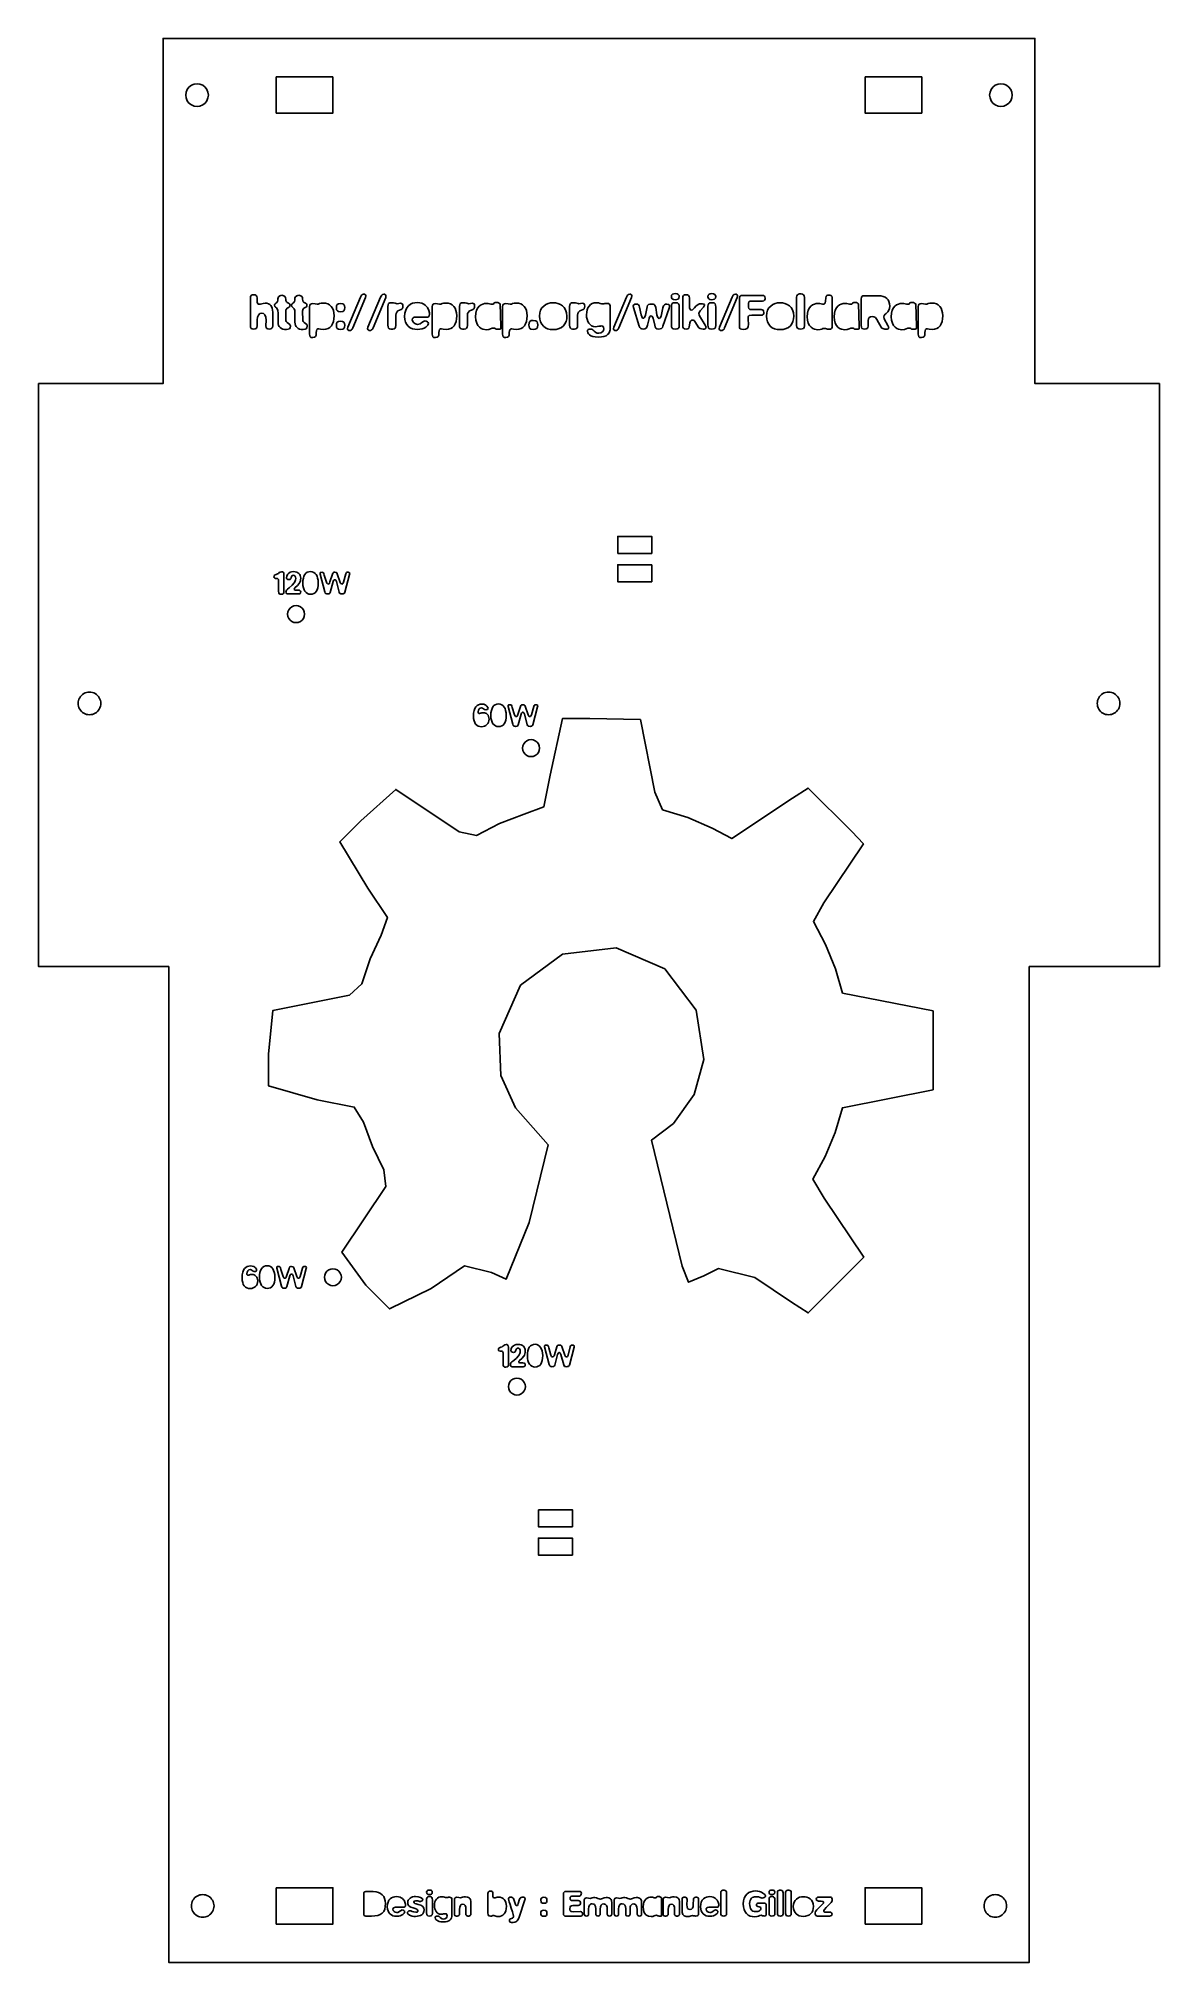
# Model space of a CAD drawing. Header units: metres. Extents: x -605 to -407, y -1056 to -716.
import ezdxf

# ---------------------------------------------------------------- set-up
doc = ezdxf.new("R2010")
doc.units = ezdxf.units.M

msp = doc.modelspace()

# ---------------------------------------------------------------- linework, layer by layer
at = {"layer": 'COMPONENT0'}
for points in [[(-406.63, -777.39, 0.03), (-428.63, -777.39, 0.03), (-428.63, -716.39, 0.03), (-582.63, -716.39, 0.03), (-582.63, -777.39, 0.03), (-604.63, -777.39, 0.03), (-604.63, -880.39, 0.03), (-581.63, -880.39, 0.03), (-581.63, -1056.39, 0.03), (-429.63, -1056.39, 0.03), (-429.63, -880.39, 0.03), (-406.63, -880.39, 0.03), (-406.63, -777.39, 0.03)], [(-552.63, -723.19, 0.03), (-552.63, -729.59, 0.03), (-562.63, -729.59, 0.03), (-562.63, -723.19, 0.03), (-552.63, -723.19, 0.03)], [(-458.63, -723.19, 0.03), (-448.63, -723.19, 0.03), (-448.63, -729.59, 0.03), (-458.63, -729.59, 0.03), (-458.63, -723.19, 0.03)], [(-576.11, -728.33, 0.03), (-576.63, -728.39, 0.03), (-577.15, -728.33, 0.03), (-577.63, -728.13, 0.03), (-578.05, -727.81, 0.03), (-578.36, -727.39, 0.03), (-578.56, -726.91, 0.03), (-578.63, -726.39, 0.03), (-578.56, -725.88, 0.03), (-578.36, -725.39, 0.03), (-578.05, -724.98, 0.03), (-577.63, -724.66, 0.03), (-577.15, -724.46, 0.03), (-576.63, -724.39, 0.03), (-576.11, -724.46, 0.03), (-575.63, -724.66, 0.03), (-575.22, -724.98, 0.03), (-574.9, -725.39, 0.03), (-574.7, -725.88, 0.03), (-574.63, -726.39, 0.03), (-574.7, -726.91, 0.03), (-574.9, -727.39, 0.03), (-575.22, -727.81, 0.03), (-575.63, -728.13, 0.03), (-576.11, -728.33, 0.03)], [(-436.05, -727.81, 0.03), (-436.36, -727.39, 0.03), (-436.56, -726.91, 0.03), (-436.63, -726.39, 0.03), (-436.56, -725.88, 0.03), (-436.36, -725.39, 0.03), (-436.05, -724.98, 0.03), (-435.63, -724.66, 0.03), (-435.15, -724.46, 0.03), (-434.63, -724.39, 0.03), (-434.11, -724.46, 0.03), (-433.63, -724.66, 0.03), (-433.22, -724.98, 0.03), (-432.9, -725.39, 0.03), (-432.7, -725.88, 0.03), (-432.63, -726.39, 0.03), (-432.7, -726.91, 0.03), (-432.9, -727.39, 0.03), (-433.22, -727.81, 0.03), (-433.63, -728.13, 0.03), (-434.11, -728.33, 0.03), (-434.63, -728.39, 0.03), (-435.15, -728.33, 0.03), (-435.63, -728.13, 0.03), (-436.05, -727.81, 0.03)], [(-502.32, -807.39, 0.03), (-502.32, -804.39, 0.03), (-496.32, -804.39, 0.03), (-496.32, -807.39, 0.03), (-502.32, -807.39, 0.03)], [(-496.32, -809.39, 0.03), (-496.32, -812.39, 0.03), (-502.32, -812.39, 0.03), (-502.32, -809.39, 0.03), (-496.32, -809.39, 0.03)], [(-558.07, -819.18, 0.03), (-558.38, -819.42, 0.03), (-558.74, -819.57, 0.03), (-559.13, -819.62, 0.03), (-559.52, -819.57, 0.03), (-559.88, -819.42, 0.03), (-560.19, -819.18, 0.03), (-560.43, -818.87, 0.03), (-560.58, -818.51, 0.03), (-560.63, -818.12, 0.03), (-560.58, -817.74, 0.03), (-560.43, -817.37, 0.03), (-560.19, -817.06, 0.03), (-559.88, -816.82, 0.03), (-559.52, -816.67, 0.03), (-559.13, -816.62, 0.03), (-558.74, -816.67, 0.03), (-558.38, -816.82, 0.03), (-558.07, -817.06, 0.03), (-557.83, -817.37, 0.03), (-557.68, -817.74, 0.03), (-557.63, -818.12, 0.03), (-557.68, -818.51, 0.03), (-557.83, -818.87, 0.03), (-558.07, -819.18, 0.03)], [(-594.22, -835.31, 0.03), (-594.41, -835.48, 0.03), (-594.63, -835.63, 0.03), (-594.87, -835.74, 0.03), (-595.11, -835.83, 0.03), (-595.37, -835.88, 0.03), (-595.63, -835.89, 0.03), (-595.89, -835.88, 0.03), (-596.15, -835.83, 0.03), (-596.4, -835.74, 0.03), (-596.63, -835.63, 0.03), (-596.85, -835.48, 0.03), (-597.05, -835.31, 0.03), (-597.22, -835.11, 0.03), (-597.36, -834.89, 0.03), (-597.48, -834.66, 0.03), (-597.56, -834.41, 0.03), (-597.61, -834.16, 0.03), (-597.63, -833.89, 0.03), (-597.61, -833.63, 0.03), (-597.56, -833.38, 0.03), (-597.48, -833.13, 0.03), (-597.36, -832.89, 0.03), (-597.22, -832.68, 0.03), (-597.05, -832.48, 0.03), (-596.85, -832.31, 0.03), (-596.63, -832.16, 0.03), (-596.4, -832.05, 0.03), (-596.15, -831.96, 0.03), (-595.89, -831.91, 0.03), (-595.63, -831.89, 0.03), (-595.37, -831.91, 0.03), (-595.11, -831.96, 0.03), (-594.87, -832.05, 0.03), (-594.63, -832.16, 0.03), (-594.41, -832.31, 0.03), (-594.22, -832.48, 0.03), (-594.05, -832.68, 0.03), (-593.9, -832.89, 0.03), (-593.78, -833.13, 0.03), (-593.7, -833.38, 0.03), (-593.65, -833.63, 0.03), (-593.63, -833.89, 0.03), (-593.65, -834.16, 0.03), (-593.7, -834.41, 0.03), (-593.78, -834.66, 0.03), (-593.9, -834.89, 0.03), (-594.05, -835.11, 0.03), (-594.22, -835.31, 0.03)], [(-413.9, -834.89, 0.03), (-414.05, -835.11, 0.03), (-414.22, -835.31, 0.03), (-414.41, -835.48, 0.03), (-414.63, -835.63, 0.03), (-414.87, -835.74, 0.03), (-415.11, -835.83, 0.03), (-415.37, -835.88, 0.03), (-415.63, -835.89, 0.03), (-415.89, -835.88, 0.03), (-416.15, -835.83, 0.03), (-416.4, -835.74, 0.03), (-416.63, -835.63, 0.03), (-416.85, -835.48, 0.03), (-417.05, -835.31, 0.03), (-417.22, -835.11, 0.03), (-417.36, -834.89, 0.03), (-417.48, -834.66, 0.03), (-417.56, -834.41, 0.03), (-417.61, -834.16, 0.03), (-417.63, -833.89, 0.03), (-417.61, -833.63, 0.03), (-417.56, -833.38, 0.03), (-417.48, -833.13, 0.03), (-417.36, -832.89, 0.03), (-417.22, -832.68, 0.03), (-417.05, -832.48, 0.03), (-416.85, -832.31, 0.03), (-416.63, -832.16, 0.03), (-416.4, -832.05, 0.03), (-416.15, -831.96, 0.03), (-415.89, -831.91, 0.03), (-415.63, -831.89, 0.03), (-415.37, -831.91, 0.03), (-415.11, -831.96, 0.03), (-414.87, -832.05, 0.03), (-414.63, -832.16, 0.03), (-414.41, -832.31, 0.03), (-414.22, -832.48, 0.03), (-414.05, -832.68, 0.03), (-413.9, -832.89, 0.03), (-413.78, -833.13, 0.03), (-413.7, -833.38, 0.03), (-413.65, -833.63, 0.03), (-413.63, -833.89, 0.03), (-413.65, -834.16, 0.03), (-413.7, -834.41, 0.03), (-413.78, -834.66, 0.03), (-413.9, -834.89, 0.03)], [(-516.18, -841.41, 0.03), (-516.13, -841.8, 0.03), (-516.18, -842.19, 0.03), (-516.33, -842.55, 0.03), (-516.57, -842.86, 0.03), (-516.88, -843.1, 0.03), (-517.24, -843.25, 0.03), (-517.63, -843.3, 0.03), (-518.02, -843.25, 0.03), (-518.38, -843.1, 0.03), (-518.69, -842.86, 0.03), (-518.93, -842.55, 0.03), (-519.08, -842.19, 0.03), (-519.13, -841.8, 0.03), (-519.08, -841.41, 0.03), (-518.93, -841.05, 0.03), (-518.69, -840.74, 0.03), (-518.38, -840.5, 0.03), (-518.02, -840.35, 0.03), (-517.63, -840.3, 0.03), (-517.24, -840.35, 0.03), (-516.88, -840.5, 0.03), (-516.57, -840.74, 0.03), (-516.33, -841.05, 0.03), (-516.18, -841.41, 0.03)], [(-553.69, -936.36, 0.03), (-553.93, -936.05, 0.03), (-554.08, -935.69, 0.03), (-554.13, -935.3, 0.03), (-554.08, -934.91, 0.03), (-553.93, -934.55, 0.03), (-553.69, -934.24, 0.03), (-553.38, -934, 0.03), (-553.02, -933.85, 0.03), (-552.63, -933.8, 0.03), (-552.24, -933.85, 0.03), (-551.88, -934, 0.03), (-551.57, -934.24, 0.03), (-551.33, -934.55, 0.03), (-551.18, -934.91, 0.03), (-551.13, -935.3, 0.03), (-551.18, -935.69, 0.03), (-551.33, -936.05, 0.03), (-551.57, -936.36, 0.03), (-551.88, -936.6, 0.03), (-552.24, -936.75, 0.03), (-552.63, -936.8, 0.03), (-553.02, -936.75, 0.03), (-553.38, -936.6, 0.03), (-553.69, -936.36, 0.03)], [(-521.58, -955.01, 0.03), (-521.63, -954.62, 0.03), (-521.58, -954.24, 0.03), (-521.43, -953.87, 0.03), (-521.19, -953.56, 0.03), (-520.88, -953.32, 0.03), (-520.52, -953.17, 0.03), (-520.13, -953.12, 0.03), (-519.74, -953.17, 0.03), (-519.38, -953.32, 0.03), (-519.07, -953.56, 0.03), (-518.83, -953.87, 0.03), (-518.68, -954.24, 0.03), (-518.63, -954.62, 0.03), (-518.68, -955.01, 0.03), (-518.83, -955.37, 0.03), (-519.07, -955.68, 0.03), (-519.38, -955.92, 0.03), (-519.74, -956.07, 0.03), (-520.13, -956.12, 0.03), (-520.52, -956.07, 0.03), (-520.88, -955.92, 0.03), (-521.19, -955.68, 0.03), (-521.43, -955.37, 0.03), (-521.58, -955.01, 0.03)], [(-516.32, -976.39, 0.03), (-510.32, -976.39, 0.03), (-510.32, -979.39, 0.03), (-516.32, -979.39, 0.03), (-516.32, -976.39, 0.03)], [(-510.32, -984.39, 0.03), (-516.32, -984.39, 0.03), (-516.32, -981.39, 0.03), (-510.32, -981.39, 0.03), (-510.32, -984.39, 0.03)], [(-562.63, -1043.19, 0.02), (-552.63, -1043.19, 0.02), (-552.63, -1049.59, 0.02), (-562.63, -1049.59, 0.02), (-562.63, -1043.19, 0.02)], [(-458.63, -1049.59, 0.02), (-458.63, -1043.19, 0.02), (-448.63, -1043.19, 0.02), (-448.63, -1049.59, 0.02), (-458.63, -1049.59, 0.02)], [(-577.56, -1045.88, 0.02), (-577.48, -1045.63, 0.02), (-577.36, -1045.39, 0.02), (-577.22, -1045.18, 0.02), (-577.05, -1044.98, 0.02), (-576.85, -1044.81, 0.02), (-576.63, -1044.66, 0.02), (-576.4, -1044.55, 0.02), (-576.15, -1044.46, 0.02), (-575.89, -1044.41, 0.02), (-575.63, -1044.39, 0.02), (-575.37, -1044.41, 0.02), (-575.11, -1044.46, 0.02), (-574.87, -1044.55, 0.02), (-574.63, -1044.66, 0.02), (-574.41, -1044.81, 0.02), (-574.22, -1044.98, 0.02), (-574.05, -1045.18, 0.02), (-573.9, -1045.39, 0.02), (-573.78, -1045.63, 0.02), (-573.7, -1045.88, 0.02), (-573.65, -1046.13, 0.02), (-573.63, -1046.39, 0.02), (-573.65, -1046.66, 0.02), (-573.7, -1046.91, 0.02), (-573.78, -1047.16, 0.02), (-573.9, -1047.39, 0.02), (-574.05, -1047.61, 0.02), (-574.22, -1047.81, 0.02), (-574.41, -1047.98, 0.02), (-574.63, -1048.13, 0.02), (-574.87, -1048.24, 0.02), (-575.11, -1048.33, 0.02), (-575.37, -1048.38, 0.02), (-575.63, -1048.39, 0.02), (-575.89, -1048.38, 0.02), (-576.15, -1048.33, 0.02), (-576.4, -1048.24, 0.02), (-576.63, -1048.13, 0.02), (-576.85, -1047.98, 0.02), (-577.05, -1047.81, 0.02), (-577.22, -1047.61, 0.02), (-577.36, -1047.39, 0.02), (-577.48, -1047.16, 0.02), (-577.56, -1046.91, 0.02), (-577.61, -1046.66, 0.02), (-577.63, -1046.39, 0.02), (-577.61, -1046.13, 0.02), (-577.56, -1045.88, 0.02)], [(-437.05, -1044.98, 0.02), (-436.85, -1044.81, 0.02), (-436.63, -1044.66, 0.02), (-436.4, -1044.55, 0.02), (-436.15, -1044.46, 0.02), (-435.89, -1044.41, 0.02), (-435.63, -1044.39, 0.02), (-435.37, -1044.41, 0.02), (-435.11, -1044.46, 0.02), (-434.87, -1044.55, 0.02), (-434.63, -1044.66, 0.02), (-434.41, -1044.81, 0.02), (-434.22, -1044.98, 0.02), (-434.05, -1045.18, 0.02), (-433.9, -1045.39, 0.02), (-433.78, -1045.63, 0.02), (-433.7, -1045.88, 0.02), (-433.65, -1046.13, 0.02), (-433.63, -1046.39, 0.02), (-433.65, -1046.66, 0.02), (-433.7, -1046.91, 0.02), (-433.78, -1047.16, 0.02), (-433.9, -1047.39, 0.02), (-434.05, -1047.61, 0.02), (-434.22, -1047.81, 0.02), (-434.41, -1047.98, 0.02), (-434.63, -1048.13, 0.02), (-434.87, -1048.24, 0.02), (-435.11, -1048.33, 0.02), (-435.37, -1048.38, 0.02), (-435.63, -1048.39, 0.02), (-435.89, -1048.38, 0.02), (-436.15, -1048.33, 0.02), (-436.4, -1048.24, 0.02), (-436.63, -1048.13, 0.02), (-436.85, -1047.98, 0.02), (-437.05, -1047.81, 0.02), (-437.22, -1047.61, 0.02), (-437.36, -1047.39, 0.02), (-437.48, -1047.16, 0.02), (-437.56, -1046.91, 0.02), (-437.61, -1046.66, 0.02), (-437.63, -1046.39, 0.02), (-437.61, -1046.13, 0.02), (-437.56, -1045.88, 0.02), (-437.48, -1045.63, 0.02), (-437.36, -1045.39, 0.02), (-437.22, -1045.18, 0.02), (-437.05, -1044.98, 0.02)]]:
    msp.add_polyline3d(points, dxfattribs=at)
at = {"layer": 'COMPONENT1'}
for p, q in [((-484.09, -1043.86), (-484.01, -1043.73)), ((-484.01, -1043.73), (-483.89, -1043.64)), ((-483.89, -1043.64), (-483.73, -1043.61)), ((-483.73, -1043.61), (-483.53, -1043.61)), ((-483.53, -1043.61), (-483.35, -1043.64)), ((-483.35, -1043.64), (-483.22, -1043.73)), ((-483.22, -1043.73), (-483.14, -1043.88)), ((-474.1, -1043.86), (-474.02, -1043.73)), ((-474.02, -1043.73), (-473.89, -1043.64)), ((-473.89, -1043.64), (-473.74, -1043.61)), ((-473.74, -1043.61), (-473.53, -1043.61)), ((-473.53, -1043.61), (-473.35, -1043.64)), ((-473.35, -1043.64), (-473.22, -1043.73)), ((-473.22, -1043.73), (-473.14, -1043.88)), ((-472.65, -1043.86), (-472.57, -1043.73)), ((-472.57, -1043.73), (-472.45, -1043.64)), ((-472.45, -1043.64), (-472.29, -1043.61)), ((-472.29, -1043.61), (-472.08, -1043.61)), ((-472.08, -1043.61), (-471.9, -1043.64)), ((-471.9, -1043.64), (-471.77, -1043.73)), ((-471.77, -1043.73), (-471.7, -1043.88)), ((-547.19, -1044.26), (-547.17, -1044.09)), ((-547.19, -1047.71), (-547.19, -1044.26)), ((-547.17, -1044.09), (-547.1, -1043.97)), ((-547.1, -1043.97), (-546.99, -1043.9)), ((-546.99, -1043.9), (-546.83, -1043.87)), ((-546.83, -1043.87), (-545.5, -1043.87)), ((-545.5, -1043.87), (-545.01, -1043.91)), ((-545.01, -1043.91), (-544.58, -1044.01)), ((-544.58, -1044.01), (-544.22, -1044.18)), ((-544.22, -1044.18), (-543.91, -1044.41)), ((-543.91, -1044.41), (-543.66, -1044.71)), ((-543.66, -1044.71), (-543.49, -1045.06)), ((-543.48, -1046.97), (-543.66, -1047.36)), ((-543.49, -1045.06), (-543.38, -1045.47)), ((-543.38, -1046.5), (-543.48, -1046.97)), ((-543.38, -1045.47), (-543.34, -1045.94)), ((-543.34, -1045.94), (-543.38, -1046.5)), ((-536.09, -1045.22), (-536.07, -1045.03)), ((-536.09, -1047.63), (-536.09, -1045.22)), ((-536.07, -1045.03), (-535.99, -1044.88)), ((-535.99, -1044.88), (-535.86, -1044.78)), ((-535.86, -1044.78), (-535.71, -1044.75)), ((-535.71, -1044.75), (-535.47, -1044.75)), ((-535.47, -1044.75), (-535.29, -1044.79)), ((-535.29, -1044.79), (-535.16, -1044.89)), ((-535.16, -1044.89), (-535.09, -1045.07)), ((-535.09, -1045.07), (-535.06, -1045.32)), ((-535.06, -1045.32), (-535.06, -1047.73)), ((-511.9, -1044.25), (-511.88, -1044.07)), ((-511.9, -1047.75), (-511.9, -1044.25)), ((-511.88, -1044.07), (-511.81, -1043.94)), ((-511.81, -1043.94), (-511.69, -1043.86)), ((-511.69, -1043.86), (-511.53, -1043.83)), ((-511.53, -1043.83), (-509.13, -1043.83)), ((-510.73, -1046.59), (-510.76, -1046.85)), ((-510.76, -1046.85), (-510.76, -1047.03)), ((-510.76, -1047.03), (-510.71, -1047.24)), ((-510.7, -1044.85), (-510.74, -1045.04)), ((-510.74, -1045.04), (-510.72, -1045.25)), ((-510.64, -1046.44), (-510.73, -1046.59)), ((-510.72, -1045.25), (-510.63, -1045.38)), ((-510.58, -1044.73), (-510.7, -1044.85)), ((-510.49, -1046.36), (-510.64, -1046.44)), ((-510.63, -1045.38), (-510.48, -1045.44)), ((-510.42, -1044.68), (-510.58, -1044.73)), ((-510.26, -1046.33), (-510.49, -1046.36)), ((-510.48, -1045.44), (-510.26, -1045.46)), ((-510.21, -1044.67), (-510.42, -1044.68)), ((-510.26, -1045.46), (-509.29, -1045.44)), ((-509.29, -1046.31), (-510.26, -1046.33)), ((-509.09, -1044.64), (-510.21, -1044.67)), ((-509.29, -1045.44), (-509.11, -1045.47)), ((-509.11, -1046.28), (-509.29, -1046.31)), ((-509.13, -1043.83), (-508.96, -1043.85)), ((-509.11, -1045.47), (-508.99, -1045.58)), ((-508.99, -1046.18), (-509.11, -1046.28)), ((-508.93, -1044.6), (-509.09, -1044.64)), ((-508.99, -1045.58), (-508.91, -1045.73)), ((-508.91, -1046.05), (-508.99, -1046.18)), ((-508.96, -1043.85), (-508.83, -1043.92)), ((-508.82, -1044.49), (-508.93, -1044.6)), ((-508.91, -1045.73), (-508.88, -1045.89)), ((-508.88, -1045.89), (-508.91, -1046.05)), ((-508.83, -1043.92), (-508.76, -1044.03)), ((-508.76, -1044.34), (-508.82, -1044.49)), ((-508.76, -1044.03), (-508.74, -1044.18)), ((-508.74, -1044.18), (-508.76, -1044.34)), ((-484.12, -1044.02), (-484.09, -1043.86)), ((-484.12, -1047.71), (-484.12, -1044.02)), ((-483.14, -1043.88), (-483.11, -1044.09)), ((-483.11, -1044.09), (-483.11, -1047.78)), ((-475.6, -1045.22), (-475.57, -1045.03)), ((-475.6, -1047.63), (-475.6, -1045.22)), ((-475.57, -1045.03), (-475.49, -1044.88)), ((-475.49, -1044.88), (-475.37, -1044.78)), ((-475.37, -1044.78), (-475.21, -1044.75)), ((-475.21, -1044.75), (-474.98, -1044.75)), ((-474.98, -1044.75), (-474.8, -1044.79)), ((-474.8, -1044.79), (-474.67, -1044.89)), ((-474.67, -1044.89), (-474.59, -1045.07)), ((-474.59, -1045.07), (-474.57, -1045.32)), ((-474.57, -1045.32), (-474.57, -1047.73)), ((-474.12, -1044.02), (-474.1, -1043.86)), ((-474.12, -1047.71), (-474.12, -1044.02)), ((-473.14, -1043.88), (-473.12, -1044.09)), ((-473.12, -1044.09), (-473.12, -1047.78)), ((-472.68, -1044.02), (-472.65, -1043.86)), ((-472.68, -1047.71), (-472.68, -1044.02)), ((-471.7, -1043.88), (-471.67, -1044.09)), ((-471.67, -1044.09), (-471.67, -1047.78)), ((-467.38, -1047.39), (-467.17, -1047.11)), ((-467.26, -1045.19), (-467.23, -1045.05)), ((-467.22, -1045.35), (-467.26, -1045.19)), ((-467.23, -1045.05), (-467.16, -1044.94)), ((-467.12, -1045.46), (-467.22, -1045.35)), ((-467.17, -1047.11), (-466.11, -1046.04)), ((-467.16, -1044.94), (-467.05, -1044.87)), ((-466.99, -1045.52), (-467.12, -1045.46)), ((-467.05, -1044.87), (-466.88, -1044.84)), ((-466.86, -1045.54), (-466.99, -1045.52)), ((-466.88, -1044.84), (-464.86, -1044.84)), ((-466.38, -1045.54), (-466.86, -1045.54)), ((-466.08, -1045.59), (-466.38, -1045.54)), ((-466.11, -1046.04), (-466, -1045.91)), ((-465.99, -1045.66), (-466.08, -1045.59)), ((-466, -1045.91), (-465.97, -1045.76)), ((-465.97, -1045.76), (-465.99, -1045.66)), ((-465.83, -1047.03), (-465.93, -1047.22)), ((-465.53, -1046.7), (-465.83, -1047.03)), ((-464.74, -1045.91), (-465.53, -1046.7)), ((-464.86, -1044.84), (-464.7, -1044.86)), ((-464.62, -1045.78), (-464.74, -1045.91)), ((-464.7, -1044.86), (-464.57, -1044.93)), ((-464.53, -1045.64), (-464.62, -1045.78)), ((-464.57, -1044.93), (-464.49, -1045.04)), ((-464.47, -1045.45), (-464.53, -1045.64)), ((-464.49, -1045.04), (-464.46, -1045.2)), ((-464.46, -1045.2), (-464.47, -1045.45)), ((-547.17, -1047.95), (-547.19, -1047.71)), ((-547.1, -1048.1), (-547.17, -1047.95)), ((-546.98, -1048.17), (-547.1, -1048.1)), ((-546.8, -1048.2), (-546.98, -1048.17)), ((-545.8, -1048.2), (-546.8, -1048.2)), ((-545.2, -1048.16), (-545.8, -1048.2)), ((-544.69, -1048.07), (-545.2, -1048.16)), ((-544.26, -1047.9), (-544.69, -1048.07)), ((-543.92, -1047.67), (-544.26, -1047.9)), ((-543.66, -1047.36), (-543.92, -1047.67)), ((-536.07, -1047.88), (-536.09, -1047.63)), ((-536, -1048.05), (-536.07, -1047.88)), ((-535.85, -1048.16), (-536, -1048.05)), ((-535.58, -1048.2), (-535.85, -1048.16)), ((-535.35, -1048.17), (-535.58, -1048.2)), ((-535.19, -1048.08), (-535.35, -1048.17)), ((-535.09, -1047.94), (-535.19, -1048.08)), ((-535.06, -1047.73), (-535.09, -1047.94)), ((-511.88, -1047.96), (-511.9, -1047.75)), ((-511.8, -1048.1), (-511.88, -1047.96)), ((-511.68, -1048.18), (-511.8, -1048.1)), ((-511.5, -1048.2), (-511.68, -1048.18)), ((-509.03, -1048.2), (-511.5, -1048.2)), ((-510.71, -1047.24), (-510.6, -1047.35)), ((-510.6, -1047.35), (-510.42, -1047.4)), ((-510.42, -1047.4), (-510.18, -1047.41)), ((-510.18, -1047.41), (-508.91, -1047.38)), ((-508.82, -1048.18), (-509.03, -1048.2)), ((-508.91, -1047.38), (-508.75, -1047.42)), ((-508.67, -1048.12), (-508.82, -1048.18)), ((-508.75, -1047.42), (-508.63, -1047.54)), ((-508.57, -1048.01), (-508.67, -1048.12)), ((-508.63, -1047.54), (-508.57, -1047.7)), ((-508.57, -1047.7), (-508.54, -1047.87)), ((-508.54, -1047.87), (-508.57, -1048.01)), ((-484.09, -1047.93), (-484.12, -1047.71)), ((-484, -1048.08), (-484.09, -1047.93)), ((-483.84, -1048.16), (-484, -1048.08)), ((-483.59, -1048.19), (-483.84, -1048.16)), ((-483.38, -1048.16), (-483.59, -1048.19)), ((-483.23, -1048.09), (-483.38, -1048.16)), ((-483.14, -1047.96), (-483.23, -1048.09)), ((-483.11, -1047.78), (-483.14, -1047.96)), ((-475.58, -1047.88), (-475.6, -1047.63)), ((-475.51, -1048.05), (-475.58, -1047.88)), ((-475.35, -1048.16), (-475.51, -1048.05)), ((-475.08, -1048.2), (-475.35, -1048.16)), ((-474.86, -1048.17), (-475.08, -1048.2)), ((-474.7, -1048.08), (-474.86, -1048.17)), ((-474.6, -1047.94), (-474.7, -1048.08)), ((-474.57, -1047.73), (-474.6, -1047.94)), ((-474.09, -1047.93), (-474.12, -1047.71)), ((-474, -1048.08), (-474.09, -1047.93)), ((-473.84, -1048.16), (-474, -1048.08)), ((-473.59, -1048.19), (-473.84, -1048.16)), ((-473.38, -1048.16), (-473.59, -1048.19)), ((-473.24, -1048.09), (-473.38, -1048.16)), ((-473.15, -1047.96), (-473.24, -1048.09)), ((-473.12, -1047.78), (-473.15, -1047.96)), ((-472.65, -1047.93), (-472.68, -1047.71)), ((-472.56, -1048.08), (-472.65, -1047.93)), ((-472.4, -1048.16), (-472.56, -1048.08)), ((-472.15, -1048.19), (-472.4, -1048.16)), ((-471.94, -1048.16), (-472.15, -1048.19)), ((-471.79, -1048.09), (-471.94, -1048.16)), ((-471.7, -1047.96), (-471.79, -1048.09)), ((-471.67, -1047.78), (-471.7, -1047.96)), ((-467.45, -1047.64), (-467.38, -1047.39)), ((-467.45, -1047.82), (-467.45, -1047.64)), ((-467.42, -1047.98), (-467.45, -1047.82)), ((-467.34, -1048.1), (-467.42, -1047.98)), ((-467.21, -1048.16), (-467.34, -1048.1)), ((-467.05, -1048.18), (-467.21, -1048.16)), ((-464.93, -1048.18), (-467.05, -1048.18)), ((-465.93, -1047.22), (-465.91, -1047.34)), ((-465.91, -1047.34), (-465.84, -1047.42)), ((-465.84, -1047.42), (-465.73, -1047.47)), ((-465.73, -1047.47), (-465.57, -1047.49)), ((-465.57, -1047.49), (-464.86, -1047.49)), ((-464.73, -1048.16), (-464.93, -1048.18)), ((-464.86, -1047.49), (-464.69, -1047.51)), ((-464.59, -1048.1), (-464.73, -1048.16)), ((-464.69, -1047.51), (-464.57, -1047.59)), ((-464.5, -1048), (-464.59, -1048.1)), ((-464.57, -1047.59), (-464.49, -1047.71)), ((-464.47, -1047.85), (-464.5, -1048)), ((-464.49, -1047.71), (-464.47, -1047.85))]:
    msp.add_line(p, q, dxfattribs=at)
for points in [[(-535.07, -1043.97, 0), (-535.11, -1044.17, 0), (-535.23, -1044.3, 0), (-535.39, -1044.36, 0), (-535.59, -1044.38, 0), (-535.83, -1044.35, 0), (-535.98, -1044.27, 0), (-536.07, -1044.15, 0), (-536.09, -1043.99, 0), (-536.06, -1043.79, 0), (-535.94, -1043.67, 0), (-535.78, -1043.6, 0), (-535.59, -1043.58, 0), (-535.35, -1043.61, 0), (-535.19, -1043.69, 0), (-535.1, -1043.81, 0), (-535.07, -1043.97, 0)], [(-525.24, -1044.18, 0), (-525.22, -1044.02, 0), (-525.16, -1043.89, 0), (-525.06, -1043.81, 0), (-524.92, -1043.78, 0), (-524.71, -1043.78, 0), (-524.59, -1043.8, 0), (-524.48, -1043.87, 0), (-524.41, -1044, 0), (-524.39, -1044.18, 0), (-524.39, -1044.6, 0), (-524.37, -1044.74, 0), (-524.32, -1044.86, 0), (-524.24, -1044.96, 0), (-524.12, -1044.99, 0), (-523.97, -1044.97, 0), (-523.81, -1044.92, 0), (-523.61, -1044.87, 0), (-523.37, -1044.85, 0), (-523.09, -1044.87, 0), (-522.82, -1044.95, 0), (-522.58, -1045.09, 0), (-522.38, -1045.26, 0), (-522.22, -1045.49, 0), (-522.1, -1045.77, 0), (-522.02, -1046.09, 0), (-521.99, -1046.46, 0), (-522.02, -1046.89, 0), (-522.1, -1047.26, 0), (-522.23, -1047.57, 0), (-522.4, -1047.82, 0), (-522.61, -1048.01, 0), (-522.85, -1048.15, 0), (-523.12, -1048.24, 0), (-523.41, -1048.27, 0), (-523.7, -1048.24, 0), (-523.88, -1048.18, 0), (-524.03, -1048.12, 0), (-524.22, -1048.1, 0), (-524.4, -1048.11, 0), (-524.52, -1048.14, 0), (-524.63, -1048.18, 0), (-524.8, -1048.19, 0), (-525.02, -1048.16, 0), (-525.15, -1048.09, 0), (-525.22, -1047.93, 0), (-525.24, -1047.67, 0), (-525.24, -1044.18, 0)], [(-476.24, -1044.62, 0), (-476.25, -1044.7, 0), (-476.31, -1044.78, 0), (-476.46, -1044.9, 0), (-476.65, -1044.98, 0), (-476.81, -1045.01, 0), (-477, -1044.97, 0), (-477.19, -1044.89, 0), (-477.47, -1044.8, 0), (-477.92, -1044.77, 0), (-478.15, -1044.78, 0), (-478.36, -1044.83, 0), (-478.55, -1044.92, 0), (-478.71, -1045.04, 0), (-478.84, -1045.21, 0), (-478.94, -1045.42, 0), (-479, -1045.67, 0), (-479.02, -1045.98, 0), (-479, -1046.32, 0), (-478.96, -1046.61, 0), (-478.88, -1046.86, 0), (-478.78, -1047.05, 0), (-478.64, -1047.2, 0), (-478.45, -1047.3, 0), (-478.22, -1047.36, 0), (-477.94, -1047.38, 0), (-477.56, -1047.35, 0), (-477.28, -1047.26, 0), (-477.11, -1047.11, 0), (-477.05, -1046.9, 0), (-477.04, -1046.8, 0), (-477.06, -1046.69, 0), (-477.15, -1046.6, 0), (-477.37, -1046.55, 0), (-477.58, -1046.51, 0), (-477.72, -1046.45, 0), (-477.79, -1046.36, 0), (-477.81, -1046.23, 0), (-477.79, -1046.09, 0), (-477.71, -1045.99, 0), (-477.58, -1045.93, 0), (-477.4, -1045.91, 0), (-476.43, -1045.91, 0), (-476.28, -1045.93, 0), (-476.17, -1046.01, 0), (-476.1, -1046.14, 0), (-476.08, -1046.32, 0), (-476.08, -1047.86, 0), (-476.1, -1048, 0), (-476.17, -1048.11, 0), (-476.27, -1048.17, 0), (-476.39, -1048.19, 0), (-476.58, -1048.17, 0), (-476.73, -1048.12, 0), (-476.87, -1048.06, 0), (-477, -1048.04, 0), (-477.22, -1048.08, 0), (-477.45, -1048.18, 0), (-477.73, -1048.27, 0), (-478.11, -1048.32, 0), (-478.54, -1048.28, 0), (-478.94, -1048.18, 0), (-479.29, -1048.01, 0), (-479.58, -1047.76, 0), (-479.82, -1047.44, 0), (-480, -1047.05, 0), (-480.11, -1046.58, 0), (-480.15, -1046.04, 0), (-480.1, -1045.48, 0), (-479.97, -1045.01, 0), (-479.76, -1044.62, 0), (-479.5, -1044.3, 0), (-479.18, -1044.05, 0), (-478.82, -1043.88, 0), (-478.43, -1043.79, 0), (-478.03, -1043.75, 0), (-477.62, -1043.78, 0), (-477.26, -1043.86, 0), (-476.95, -1043.97, 0), (-476.7, -1044.11, 0), (-476.5, -1044.25, 0), (-476.35, -1044.39, 0), (-476.27, -1044.52, 0), (-476.24, -1044.62, 0)], [(-474.58, -1043.97, 0), (-474.62, -1044.17, 0), (-474.73, -1044.3, 0), (-474.9, -1044.36, 0), (-475.1, -1044.38, 0), (-475.34, -1044.35, 0), (-475.49, -1044.27, 0), (-475.57, -1044.15, 0), (-475.6, -1043.99, 0), (-475.56, -1043.79, 0), (-475.45, -1043.67, 0), (-475.29, -1043.6, 0), (-475.1, -1043.58, 0), (-474.85, -1043.61, 0), (-474.7, -1043.69, 0), (-474.61, -1043.81, 0), (-474.58, -1043.97, 0)], [(-539.8, -1046.26, 0), (-539.83, -1046.45, 0), (-539.91, -1046.56, 0), (-540.04, -1046.62, 0), (-540.24, -1046.63, 0), (-540.54, -1046.63, 0), (-541.58, -1046.63, 0), (-541.78, -1046.66, 0), (-541.92, -1046.72, 0), (-542.01, -1046.82, 0), (-542.04, -1046.97, 0), (-541.98, -1047.18, 0), (-541.83, -1047.37, 0), (-541.61, -1047.51, 0), (-541.36, -1047.56, 0), (-541.18, -1047.55, 0), (-541.03, -1047.49, 0), (-540.79, -1047.34, 0), (-540.6, -1047.18, 0), (-540.5, -1047.13, 0), (-540.38, -1047.11, 0), (-540.23, -1047.14, 0), (-540.09, -1047.22, 0), (-539.98, -1047.33, 0), (-539.95, -1047.45, 0), (-540.03, -1047.66, 0), (-540.3, -1047.92, 0), (-540.5, -1048.04, 0), (-540.75, -1048.14, 0), (-541.04, -1048.21, 0), (-541.38, -1048.23, 0), (-541.72, -1048.21, 0), (-542.03, -1048.13, 0), (-542.31, -1047.99, 0), (-542.55, -1047.81, 0), (-542.75, -1047.57, 0), (-542.9, -1047.28, 0), (-543, -1046.94, 0), (-543.03, -1046.56, 0), (-542.99, -1046.1, 0), (-542.89, -1045.72, 0), (-542.73, -1045.4, 0), (-542.52, -1045.15, 0), (-542.28, -1044.97, 0), (-542, -1044.84, 0), (-541.7, -1044.76, 0), (-541.39, -1044.74, 0), (-541.06, -1044.76, 0), (-540.78, -1044.83, 0), (-540.55, -1044.94, 0), (-540.36, -1045.07, 0), (-540.2, -1045.23, 0), (-540.07, -1045.4, 0), (-539.9, -1045.75, 0), (-539.82, -1046.06, 0), (-539.8, -1046.26, 0)], [(-537.92, -1045.48, 0), (-537.85, -1045.48, 0), (-538.01, -1045.49, 0), (-538.23, -1045.54, 0), (-538.31, -1045.59, 0), (-538.34, -1045.67, 0), (-538.3, -1045.83, 0), (-538.18, -1045.95, 0), (-537.95, -1046.04, 0), (-537.58, -1046.13, 0), (-537.09, -1046.27, 0), (-536.91, -1046.37, 0), (-536.76, -1046.49, 0), (-536.58, -1046.77, 0), (-536.52, -1047.09, 0), (-536.55, -1047.35, 0), (-536.64, -1047.58, 0), (-536.77, -1047.78, 0), (-536.95, -1047.94, 0), (-537.18, -1048.08, 0), (-537.44, -1048.17, 0), (-537.73, -1048.23, 0), (-538.04, -1048.25, 0), (-538.36, -1048.24, 0), (-538.64, -1048.19, 0), (-539.09, -1048.02, 0), (-539.37, -1047.81, 0), (-539.45, -1047.7, 0), (-539.47, -1047.61, 0), (-539.44, -1047.47, 0), (-539.35, -1047.35, 0), (-539.22, -1047.27, 0), (-539.09, -1047.25, 0), (-538.84, -1047.28, 0), (-538.62, -1047.36, 0), (-538.35, -1047.44, 0), (-537.98, -1047.48, 0), (-537.8, -1047.47, 0), (-537.7, -1047.43, 0), (-537.65, -1047.36, 0), (-537.64, -1047.26, 0), (-537.68, -1047.07, 0), (-537.82, -1046.95, 0), (-538.08, -1046.86, 0), (-538.47, -1046.76, 0), (-538.84, -1046.64, 0), (-539.14, -1046.45, 0), (-539.26, -1046.33, 0), (-539.35, -1046.19, 0), (-539.4, -1046.02, 0), (-539.42, -1045.83, 0), (-539.39, -1045.58, 0), (-539.31, -1045.36, 0), (-539.17, -1045.18, 0), (-539, -1045.02, 0), (-538.79, -1044.9, 0), (-538.55, -1044.81, 0), (-538.3, -1044.75, 0), (-538.04, -1044.73, 0), (-537.55, -1044.78, 0), (-537.14, -1044.89, 0), (-536.85, -1045.06, 0), (-536.78, -1045.15, 0), (-536.75, -1045.25, 0), (-536.79, -1045.38, 0), (-536.89, -1045.5, 0), (-537.02, -1045.58, 0), (-537.15, -1045.61, 0), (-537.33, -1045.59, 0), (-537.48, -1045.55, 0), (-537.66, -1045.5, 0), (-537.92, -1045.48, 0)], [(-531.62, -1047.98, 0), (-531.64, -1048.27, 0), (-531.7, -1048.52, 0), (-531.8, -1048.73, 0), (-531.96, -1048.9, 0), (-532.16, -1049.04, 0), (-532.43, -1049.13, 0), (-532.76, -1049.19, 0), (-533.16, -1049.21, 0), (-533.55, -1049.19, 0), (-533.86, -1049.13, 0), (-534.11, -1049.03, 0), (-534.3, -1048.93, 0), (-534.43, -1048.81, 0), (-534.52, -1048.68, 0), (-534.58, -1048.45, 0), (-534.55, -1048.34, 0), (-534.47, -1048.25, 0), (-534.33, -1048.21, 0), (-534.15, -1048.19, 0), (-533.98, -1048.21, 0), (-533.86, -1048.27, 0), (-533.68, -1048.45, 0), (-533.48, -1048.63, 0), (-533.33, -1048.69, 0), (-533.11, -1048.71, 0), (-532.84, -1048.67, 0), (-532.64, -1048.54, 0), (-532.51, -1048.36, 0), (-532.46, -1048.13, 0), (-532.48, -1047.97, 0), (-532.53, -1047.86, 0), (-532.63, -1047.8, 0), (-532.77, -1047.78, 0), (-532.89, -1047.79, 0), (-533.08, -1047.82, 0), (-533.3, -1047.86, 0), (-533.49, -1047.87, 0), (-533.78, -1047.84, 0), (-534.03, -1047.74, 0), (-534.24, -1047.59, 0), (-534.4, -1047.4, 0), (-534.53, -1047.17, 0), (-534.62, -1046.91, 0), (-534.68, -1046.63, 0), (-534.69, -1046.33, 0), (-534.67, -1046, 0), (-534.61, -1045.69, 0), (-534.5, -1045.42, 0), (-534.35, -1045.2, 0), (-534.17, -1045.01, 0), (-533.95, -1044.87, 0), (-533.69, -1044.79, 0), (-533.39, -1044.76, 0), (-533.15, -1044.78, 0), (-532.93, -1044.84, 0), (-532.73, -1044.89, 0), (-532.57, -1044.91, 0), (-532.45, -1044.9, 0), (-532.34, -1044.88, 0), (-532.21, -1044.86, 0), (-532.05, -1044.85, 0), (-531.84, -1044.88, 0), (-531.71, -1044.97, 0), (-531.64, -1045.14, 0), (-531.62, -1045.43, 0), (-531.62, -1047.98, 0)], [(-529.23, -1044.78, 0), (-528.83, -1044.84, 0), (-528.66, -1044.92, 0), (-528.52, -1045.02, 0), (-528.4, -1045.16, 0), (-528.32, -1045.34, 0), (-528.27, -1045.56, 0), (-528.25, -1045.82, 0), (-528.25, -1047.83, 0), (-528.28, -1047.99, 0), (-528.37, -1048.1, 0), (-528.5, -1048.17, 0), (-528.65, -1048.19, 0), (-528.79, -1048.19, 0), (-528.93, -1048.17, 0), (-529.05, -1048.1, 0), (-529.13, -1047.99, 0), (-529.15, -1047.83, 0), (-529.15, -1046.98, 0), (-529.18, -1046.59, 0), (-529.29, -1046.31, 0), (-529.46, -1046.14, 0), (-529.7, -1046.09, 0), (-529.95, -1046.15, 0), (-530.04, -1046.22, 0), (-530.12, -1046.32, 0), (-530.23, -1046.61, 0), (-530.27, -1047.02, 0), (-530.27, -1047.83, 0), (-530.3, -1047.99, 0), (-530.39, -1048.1, 0), (-530.52, -1048.17, 0), (-530.67, -1048.19, 0), (-530.81, -1048.19, 0), (-530.96, -1048.17, 0), (-531.08, -1048.09, 0), (-531.15, -1047.97, 0), (-531.18, -1047.79, 0), (-531.18, -1045.24, 0), (-531.15, -1045.07, 0), (-531.06, -1044.96, 0), (-530.92, -1044.88, 0), (-530.72, -1044.86, 0), (-530.38, -1044.91, 0), (-530.09, -1044.95, 0), (-529.89, -1044.93, 0), (-529.72, -1044.87, 0), (-529.52, -1044.81, 0), (-529.23, -1044.78, 0)], [(-521.56, -1045.43, 0), (-521.61, -1045.13, 0), (-521.57, -1044.95, 0), (-521.46, -1044.87, 0), (-521.33, -1044.85, 0), (-521.1, -1044.85, 0), (-520.95, -1044.88, 0), (-520.83, -1044.96, 0), (-520.74, -1045.09, 0), (-520.68, -1045.27, 0), (-520.46, -1045.96, 0), (-520.39, -1046.16, 0), (-520.31, -1046.27, 0), (-520.22, -1046.32, 0), (-520.13, -1046.33, 0), (-520.05, -1046.3, 0), (-519.98, -1046.21, 0), (-519.88, -1045.95, 0), (-519.65, -1045.19, 0), (-519.58, -1045.05, 0), (-519.49, -1044.94, 0), (-519.37, -1044.88, 0), (-519.2, -1044.85, 0), (-518.98, -1044.85, 0), (-518.87, -1044.87, 0), (-518.78, -1044.92, 0), (-518.72, -1045, 0), (-518.7, -1045.09, 0), (-518.7, -1045.21, 0), (-518.72, -1045.29, 0), (-519.74, -1048.39, 0), (-519.84, -1048.66, 0), (-519.96, -1048.87, 0), (-520.09, -1049.03, 0), (-520.22, -1049.15, 0), (-520.5, -1049.28, 0), (-520.79, -1049.3, 0), (-521.11, -1049.3, 0), (-521.25, -1049.28, 0), (-521.36, -1049.21, 0), (-521.43, -1049.1, 0), (-521.46, -1048.96, 0), (-521.43, -1048.82, 0), (-521.36, -1048.72, 0), (-521.24, -1048.65, 0), (-521.08, -1048.6, 0), (-520.92, -1048.54, 0), (-520.8, -1048.44, 0), (-520.73, -1048.33, 0), (-520.71, -1048.2, 0), (-520.77, -1047.92, 0), (-520.92, -1047.42, 0), (-521.12, -1046.79, 0), (-521.32, -1046.16, 0), (-521.49, -1045.67, 0), (-521.56, -1045.43, 0)], [(-514.83, -1045.4, 0), (-514.86, -1045.63, 0), (-514.93, -1045.8, 0), (-515.09, -1045.9, 0), (-515.36, -1045.93, 0), (-515.61, -1045.91, 0), (-515.78, -1045.83, 0), (-515.87, -1045.67, 0), (-515.9, -1045.4, 0), (-515.88, -1045.17, 0), (-515.79, -1045, 0), (-515.63, -1044.89, 0), (-515.36, -1044.86, 0), (-515.09, -1044.89, 0), (-514.93, -1045, 0), (-514.86, -1045.17, 0), (-514.83, -1045.4, 0)], [(-514.83, -1047.69, 0), (-514.86, -1047.92, 0), (-514.93, -1048.08, 0), (-515.09, -1048.18, 0), (-515.36, -1048.22, 0), (-515.63, -1048.18, 0), (-515.8, -1048.09, 0), (-515.88, -1047.93, 0), (-515.9, -1047.69, 0), (-515.88, -1047.45, 0), (-515.8, -1047.28, 0), (-515.64, -1047.18, 0), (-515.37, -1047.14, 0), (-515.1, -1047.18, 0), (-514.94, -1047.28, 0), (-514.86, -1047.45, 0), (-514.83, -1047.69, 0)], [(-503.38, -1047.85, 0), (-503.41, -1047.99, 0), (-503.48, -1048.1, 0), (-503.6, -1048.16, 0), (-503.77, -1048.18, 0), (-503.94, -1048.16, 0), (-504.06, -1048.1, 0), (-504.13, -1047.99, 0), (-504.16, -1047.85, 0), (-504.17, -1047.01, 0), (-504.21, -1046.6, 0), (-504.33, -1046.29, 0), (-504.42, -1046.18, 0), (-504.52, -1046.11, 0), (-504.65, -1046.06, 0), (-504.79, -1046.04, 0), (-505.05, -1046.1, 0), (-505.25, -1046.26, 0), (-505.33, -1046.39, 0), (-505.39, -1046.55, 0), (-505.43, -1046.97, 0), (-505.42, -1047.85, 0), (-505.45, -1047.99, 0), (-505.52, -1048.1, 0), (-505.64, -1048.16, 0), (-505.81, -1048.18, 0), (-505.98, -1048.16, 0), (-506.1, -1048.1, 0), (-506.17, -1047.99, 0), (-506.2, -1047.85, 0), (-506.21, -1046.89, 0), (-506.25, -1046.52, 0), (-506.36, -1046.25, 0), (-506.45, -1046.15, 0), (-506.56, -1046.08, 0), (-506.83, -1046.03, 0), (-506.98, -1046.04, 0), (-507.11, -1046.09, 0), (-507.22, -1046.16, 0), (-507.31, -1046.27, 0), (-507.43, -1046.55, 0), (-507.47, -1046.93, 0), (-507.46, -1047.85, 0), (-507.48, -1047.99, 0), (-507.56, -1048.1, 0), (-507.68, -1048.16, 0), (-507.85, -1048.18, 0), (-508.02, -1048.16, 0), (-508.14, -1048.09, 0), (-508.21, -1047.97, 0), (-508.23, -1047.81, 0), (-508.23, -1045.33, 0), (-508.21, -1045.18, 0), (-508.13, -1045.07, 0), (-508, -1045.01, 0), (-507.82, -1044.98, 0), (-507.5, -1045.03, 0), (-507.21, -1045.07, 0), (-507.01, -1045.05, 0), (-506.82, -1044.99, 0), (-506.61, -1044.93, 0), (-506.36, -1044.91, 0), (-506.05, -1044.95, 0), (-505.82, -1045.06, 0), (-505.62, -1045.16, 0), (-505.41, -1045.2, 0), (-505.21, -1045.16, 0), (-504.99, -1045.06, 0), (-504.72, -1044.95, 0), (-504.35, -1044.91, 0), (-504.12, -1044.92, 0), (-503.92, -1044.97, 0), (-503.75, -1045.04, 0), (-503.62, -1045.15, 0), (-503.51, -1045.28, 0), (-503.44, -1045.44, 0), (-503.38, -1045.85, 0), (-503.38, -1047.85, 0)], [(-498.1, -1047.85, 0), (-498.12, -1047.99, 0), (-498.19, -1048.1, 0), (-498.31, -1048.16, 0), (-498.48, -1048.18, 0), (-498.65, -1048.16, 0), (-498.77, -1048.1, 0), (-498.85, -1047.99, 0), (-498.87, -1047.85, 0), (-498.88, -1047.01, 0), (-498.92, -1046.6, 0), (-499.04, -1046.29, 0), (-499.13, -1046.18, 0), (-499.24, -1046.11, 0), (-499.36, -1046.06, 0), (-499.5, -1046.04, 0), (-499.76, -1046.1, 0), (-499.97, -1046.26, 0), (-500.04, -1046.39, 0), (-500.1, -1046.55, 0), (-500.15, -1046.97, 0), (-500.13, -1047.85, 0), (-500.16, -1047.99, 0), (-500.23, -1048.1, 0), (-500.35, -1048.16, 0), (-500.52, -1048.18, 0), (-500.69, -1048.16, 0), (-500.81, -1048.1, 0), (-500.88, -1047.99, 0), (-500.91, -1047.85, 0), (-500.92, -1046.89, 0), (-500.96, -1046.52, 0), (-501.08, -1046.25, 0), (-501.16, -1046.15, 0), (-501.27, -1046.08, 0), (-501.54, -1046.03, 0), (-501.69, -1046.04, 0), (-501.82, -1046.09, 0), (-501.93, -1046.16, 0), (-502.02, -1046.27, 0), (-502.14, -1046.55, 0), (-502.18, -1046.93, 0), (-502.17, -1047.85, 0), (-502.2, -1047.99, 0), (-502.27, -1048.1, 0), (-502.39, -1048.16, 0), (-502.56, -1048.18, 0), (-502.73, -1048.16, 0), (-502.85, -1048.09, 0), (-502.92, -1047.97, 0), (-502.95, -1047.81, 0), (-502.95, -1045.33, 0), (-502.92, -1045.18, 0), (-502.84, -1045.07, 0), (-502.71, -1045.01, 0), (-502.53, -1044.98, 0), (-502.21, -1045.03, 0), (-501.93, -1045.07, 0), (-501.73, -1045.05, 0), (-501.53, -1044.99, 0), (-501.33, -1044.93, 0), (-501.08, -1044.91, 0), (-500.77, -1044.95, 0), (-500.53, -1045.06, 0), (-500.33, -1045.16, 0), (-500.12, -1045.2, 0), (-499.92, -1045.16, 0), (-499.7, -1045.06, 0), (-499.43, -1044.95, 0), (-499.06, -1044.91, 0), (-498.83, -1044.92, 0), (-498.63, -1044.97, 0), (-498.46, -1045.04, 0), (-498.33, -1045.15, 0), (-498.23, -1045.28, 0), (-498.15, -1045.44, 0), (-498.1, -1045.85, 0), (-498.1, -1047.85, 0)], [(-495.48, -1048.04, 0), (-495.7, -1048.08, 0), (-495.9, -1048.16, 0), (-496.13, -1048.24, 0), (-496.44, -1048.27, 0), (-496.89, -1048.2, 0), (-497.12, -1048.1, 0), (-497.34, -1047.94, 0), (-497.53, -1047.72, 0), (-497.69, -1047.42, 0), (-497.8, -1047.04, 0), (-497.83, -1046.57, 0), (-497.8, -1046.1, 0), (-497.69, -1045.72, 0), (-497.54, -1045.42, 0), (-497.35, -1045.2, 0), (-497.13, -1045.03, 0), (-496.9, -1044.93, 0), (-496.67, -1044.87, 0), (-496.45, -1044.85, 0), (-496.21, -1044.87, 0), (-496.02, -1044.91, 0), (-495.87, -1044.94, 0), (-495.7, -1044.96, 0), (-495.66, -1044.96, 0), (-495.59, -1044.95, 0), (-495.53, -1044.94, 0), (-495.5, -1044.91, 0), (-495.48, -1044.84, 0), (-495.43, -1044.79, 0), (-495.31, -1044.74, 0), (-495.21, -1044.72, 0), (-494.94, -1044.72, 0), (-494.86, -1044.76, 0), (-494.75, -1044.84, 0), (-494.66, -1044.92, 0), (-494.62, -1044.93, 0), (-494.58, -1047.78, 0), (-494.57, -1048.03, 0), (-494.59, -1048.15, 0), (-494.71, -1048.19, 0), (-495.01, -1048.2, 0), (-495.19, -1048.17, 0), (-495.28, -1048.12, 0), (-495.36, -1048.07, 0), (-495.48, -1048.04, 0)], [(-492.37, -1044.78, 0), (-491.97, -1044.84, 0), (-491.8, -1044.92, 0), (-491.66, -1045.02, 0), (-491.54, -1045.16, 0), (-491.46, -1045.34, 0), (-491.41, -1045.56, 0), (-491.39, -1045.82, 0), (-491.39, -1047.83, 0), (-491.42, -1047.99, 0), (-491.51, -1048.1, 0), (-491.64, -1048.17, 0), (-491.79, -1048.19, 0), (-491.93, -1048.19, 0), (-492.07, -1048.17, 0), (-492.19, -1048.1, 0), (-492.27, -1047.99, 0), (-492.29, -1047.83, 0), (-492.29, -1046.98, 0), (-492.32, -1046.59, 0), (-492.43, -1046.31, 0), (-492.6, -1046.14, 0), (-492.84, -1046.09, 0), (-493.09, -1046.15, 0), (-493.18, -1046.22, 0), (-493.26, -1046.32, 0), (-493.37, -1046.61, 0), (-493.41, -1047.02, 0), (-493.41, -1047.83, 0), (-493.44, -1047.99, 0), (-493.53, -1048.1, 0), (-493.66, -1048.17, 0), (-493.81, -1048.19, 0), (-493.95, -1048.19, 0), (-494.1, -1048.17, 0), (-494.22, -1048.09, 0), (-494.29, -1047.97, 0), (-494.32, -1047.79, 0), (-494.32, -1045.24, 0), (-494.29, -1045.07, 0), (-494.2, -1044.96, 0), (-494.06, -1044.88, 0), (-493.86, -1044.86, 0), (-493.52, -1044.91, 0), (-493.23, -1044.95, 0), (-493.03, -1044.93, 0), (-492.86, -1044.87, 0), (-492.66, -1044.81, 0), (-492.37, -1044.78, 0)], [(-490, -1048.27, 0), (-490.22, -1048.26, 0), (-490.42, -1048.21, 0), (-490.59, -1048.13, 0), (-490.72, -1048.02, 0), (-490.83, -1047.88, 0), (-490.91, -1047.72, 0), (-490.95, -1047.53, 0), (-490.97, -1047.32, 0), (-490.97, -1045.23, 0), (-490.94, -1045.08, 0), (-490.87, -1044.96, 0), (-490.76, -1044.89, 0), (-490.63, -1044.87, 0), (-490.43, -1044.87, 0), (-490.29, -1044.89, 0), (-490.17, -1044.96, 0), (-490.09, -1045.07, 0), (-490.06, -1045.23, 0), (-490.09, -1046.22, 0), (-490.06, -1046.58, 0), (-489.98, -1046.84, 0), (-489.91, -1046.93, 0), (-489.82, -1046.99, 0), (-489.57, -1047.04, 0), (-489.31, -1046.98, 0), (-489.21, -1046.91, 0), (-489.12, -1046.81, 0), (-489.01, -1046.52, 0), (-488.97, -1046.11, 0), (-488.94, -1045.23, 0), (-488.92, -1045.07, 0), (-488.84, -1044.96, 0), (-488.72, -1044.89, 0), (-488.54, -1044.87, 0), (-488.4, -1044.87, 0), (-488.24, -1044.89, 0), (-488.13, -1044.97, 0), (-488.06, -1045.09, 0), (-488.04, -1045.27, 0), (-488.04, -1047.82, 0), (-488.07, -1047.98, 0), (-488.17, -1048.1, 0), (-488.32, -1048.16, 0), (-488.5, -1048.18, 0), (-488.72, -1048.17, 0), (-488.85, -1048.14, 0), (-488.97, -1048.12, 0), (-489.12, -1048.11, 0), (-489.35, -1048.13, 0), (-489.51, -1048.19, 0), (-489.7, -1048.25, 0), (-490, -1048.27, 0)], [(-484.47, -1046.26, 0), (-484.5, -1046.45, 0), (-484.58, -1046.56, 0), (-484.71, -1046.62, 0), (-484.91, -1046.63, 0), (-485.21, -1046.63, 0), (-486.25, -1046.63, 0), (-486.45, -1046.66, 0), (-486.59, -1046.72, 0), (-486.68, -1046.82, 0), (-486.71, -1046.97, 0), (-486.65, -1047.18, 0), (-486.5, -1047.37, 0), (-486.28, -1047.51, 0), (-486.04, -1047.56, 0), (-485.85, -1047.55, 0), (-485.7, -1047.49, 0), (-485.46, -1047.34, 0), (-485.27, -1047.18, 0), (-485.17, -1047.13, 0), (-485.06, -1047.11, 0), (-484.9, -1047.14, 0), (-484.76, -1047.22, 0), (-484.66, -1047.33, 0), (-484.62, -1047.45, 0), (-484.7, -1047.66, 0), (-484.97, -1047.92, 0), (-485.17, -1048.04, 0), (-485.42, -1048.14, 0), (-485.71, -1048.21, 0), (-486.05, -1048.23, 0), (-486.39, -1048.21, 0), (-486.7, -1048.13, 0), (-486.98, -1047.99, 0), (-487.23, -1047.81, 0), (-487.42, -1047.57, 0), (-487.57, -1047.28, 0), (-487.67, -1046.94, 0), (-487.7, -1046.56, 0), (-487.66, -1046.1, 0), (-487.56, -1045.72, 0), (-487.4, -1045.4, 0), (-487.19, -1045.15, 0), (-486.95, -1044.97, 0), (-486.67, -1044.84, 0), (-486.37, -1044.76, 0), (-486.06, -1044.74, 0), (-485.73, -1044.76, 0), (-485.46, -1044.83, 0), (-485.22, -1044.94, 0), (-485.03, -1045.07, 0), (-484.87, -1045.23, 0), (-484.74, -1045.4, 0), (-484.57, -1045.75, 0), (-484.49, -1046.06, 0), (-484.47, -1046.26, 0)], [(-467.76, -1046.49, 0), (-467.79, -1046.85, 0), (-467.87, -1047.19, 0), (-468.01, -1047.48, 0), (-468.21, -1047.74, 0), (-468.46, -1047.95, 0), (-468.77, -1048.11, 0), (-469.14, -1048.21, 0), (-469.57, -1048.25, 0), (-469.92, -1048.22, 0), (-470.25, -1048.13, 0), (-470.55, -1047.99, 0), (-470.8, -1047.8, 0), (-471.01, -1047.56, 0), (-471.17, -1047.26, 0), (-471.27, -1046.91, 0), (-471.31, -1046.51, 0), (-471.27, -1046.09, 0), (-471.16, -1045.73, 0), (-470.99, -1045.43, 0), (-470.76, -1045.19, 0), (-470.5, -1045, 0), (-470.2, -1044.87, 0), (-469.88, -1044.79, 0), (-469.54, -1044.77, 0), (-469.23, -1044.79, 0), (-468.91, -1044.86, 0), (-468.61, -1044.97, 0), (-468.34, -1045.15, 0), (-468.11, -1045.39, 0), (-467.92, -1045.68, 0), (-467.8, -1046.05, 0), (-467.76, -1046.49, 0)]]:
    msp.add_polyline3d(points, dxfattribs=at)
at = {"layer": 'COMPONENT2'}
for p, q in [((-563.05, -811.48, 0.03), (-563.03, -811.38, 0.03)), ((-563.02, -811.64, 0.03), (-563.05, -811.48, 0.03)), ((-563.03, -811.38, 0.03), (-562.99, -811.31, 0.03)), ((-562.96, -811.73, 0.03), (-563.02, -811.64, 0.03)), ((-562.99, -811.31, 0.03), (-562.84, -811.2, 0.03)), ((-562.76, -811.8, 0.03), (-562.96, -811.73, 0.03)), ((-562.84, -811.2, 0.03), (-562.64, -811.12, 0.03)), ((-562.53, -811.81, 0.03), (-562.76, -811.8, 0.03)), ((-562.64, -811.12, 0.03), (-562.4, -811.02, 0.03)), ((-562.42, -811.82, 0.03), (-562.53, -811.81, 0.03)), ((-562.34, -811.87, 0.03), (-562.42, -811.82, 0.03)), ((-562.4, -811.02, 0.03), (-562.27, -810.92, 0.03)), ((-562.26, -811.98, 0.03), (-562.34, -811.87, 0.03)), ((-562.27, -810.92, 0.03), (-562.12, -810.79, 0.03)), ((-562.23, -812.09, 0.03), (-562.26, -811.98, 0.03)), ((-562.23, -812.37, 0.03), (-562.23, -812.09, 0.03)), ((-562.23, -814.07, 0.03), (-562.23, -812.37, 0.03)), ((-562.12, -810.79, 0.03), (-561.93, -810.68, 0.03)), ((-561.93, -810.68, 0.03), (-561.69, -810.64, 0.03)), ((-561.69, -810.64, 0.03), (-561.54, -810.65, 0.03)), ((-561.54, -810.65, 0.03), (-561.44, -810.7, 0.03)), ((-561.44, -810.7, 0.03), (-561.36, -810.78, 0.03)), ((-561.36, -810.78, 0.03), (-561.32, -810.88, 0.03)), ((-561.32, -810.88, 0.03), (-561.28, -811.11, 0.03)), ((-561.28, -811.11, 0.03), (-561.27, -811.37, 0.03)), ((-561.27, -811.37, 0.03), (-561.27, -814, 0.03)), ((-560.85, -811.68, 0.03), (-560.79, -811.39, 0.03)), ((-560.82, -811.82, 0.03), (-560.85, -811.68, 0.03)), ((-560.73, -811.93, 0.03), (-560.82, -811.82, 0.03)), ((-560.79, -811.39, 0.03), (-560.71, -811.21, 0.03)), ((-560.58, -812, 0.03), (-560.73, -811.93, 0.03)), ((-560.71, -811.21, 0.03), (-560.59, -811.03, 0.03)), ((-560.59, -811.03, 0.03), (-560.42, -810.87, 0.03)), ((-560.37, -812.02, 0.03), (-560.58, -812, 0.03)), ((-560.42, -810.87, 0.03), (-560.2, -810.73, 0.03)), ((-560.2, -811.99, 0.03), (-560.37, -812.02, 0.03)), ((-560.2, -810.73, 0.03), (-559.92, -810.63, 0.03)), ((-560.1, -811.91, 0.03), (-560.2, -811.99, 0.03)), ((-560.03, -811.79, 0.03), (-560.1, -811.91, 0.03)), ((-560, -811.66, 0.03), (-560.03, -811.79, 0.03)), ((-559.94, -811.5, 0.03), (-560, -811.66, 0.03)), ((-559.86, -811.37, 0.03), (-559.94, -811.5, 0.03)), ((-559.92, -810.63, 0.03), (-559.57, -810.6, 0.03)), ((-559.74, -811.29, 0.03), (-559.86, -811.37, 0.03)), ((-559.6, -811.26, 0.03), (-559.74, -811.29, 0.03)), ((-559.46, -811.29, 0.03), (-559.6, -811.26, 0.03)), ((-559.57, -810.6, 0.03), (-559.28, -810.62, 0.03)), ((-559.49, -812.61, 0.03), (-559.36, -812.42, 0.03)), ((-559.33, -811.38, 0.03), (-559.46, -811.29, 0.03)), ((-559.36, -812.42, 0.03), (-559.27, -812.23, 0.03)), ((-559.23, -811.56, 0.03), (-559.33, -811.38, 0.03)), ((-559.28, -810.62, 0.03), (-559.03, -810.69, 0.03)), ((-559.27, -812.23, 0.03), (-559.22, -812.04, 0.03)), ((-559.2, -811.84, 0.03), (-559.23, -811.56, 0.03)), ((-559.22, -812.04, 0.03), (-559.2, -811.84, 0.03)), ((-559.03, -810.69, 0.03), (-558.81, -810.8, 0.03)), ((-558.81, -810.8, 0.03), (-558.63, -810.94, 0.03)), ((-558.63, -810.94, 0.03), (-558.49, -811.11, 0.03)), ((-558.46, -812.49, 0.03), (-558.57, -812.69, 0.03)), ((-558.49, -811.11, 0.03), (-558.39, -811.31, 0.03)), ((-558.38, -812.28, 0.03), (-558.46, -812.49, 0.03)), ((-558.39, -811.31, 0.03), (-558.33, -811.54, 0.03)), ((-558.33, -812.04, 0.03), (-558.38, -812.28, 0.03)), ((-558.33, -811.54, 0.03), (-558.31, -811.77, 0.03)), ((-558.31, -811.77, 0.03), (-558.33, -812.04, 0.03)), ((-557.94, -812.66, 0.03), (-557.92, -812.18, 0.03)), ((-557.92, -812.18, 0.03), (-557.85, -811.76, 0.03)), ((-557.85, -811.76, 0.03), (-557.74, -811.41, 0.03)), ((-557.74, -811.41, 0.03), (-557.59, -811.11, 0.03)), ((-557.59, -811.11, 0.03), (-557.39, -810.89, 0.03)), ((-557.39, -810.89, 0.03), (-557.16, -810.72, 0.03)), ((-557.16, -810.72, 0.03), (-556.89, -810.63, 0.03)), ((-556.89, -810.63, 0.03), (-556.58, -810.6, 0.03)), ((-556.58, -810.6, 0.03), (-556.28, -810.63, 0.03)), ((-556.28, -810.63, 0.03), (-556.02, -810.74, 0.03)), ((-556.02, -810.74, 0.03), (-555.79, -810.91, 0.03)), ((-555.79, -810.91, 0.03), (-555.59, -811.13, 0.03)), ((-555.59, -811.13, 0.03), (-555.44, -811.42, 0.03)), ((-555.44, -811.42, 0.03), (-555.33, -811.76, 0.03)), ((-555.33, -811.76, 0.03), (-555.26, -812.14, 0.03)), ((-555.26, -812.14, 0.03), (-555.23, -812.57, 0.03)), ((-555.23, -812.57, 0.03), (-555.25, -813.06, 0.03)), ((-554.91, -810.9, 0.03), (-554.87, -810.79, 0.03)), ((-554.89, -811.05, 0.03), (-554.91, -810.9, 0.03)), ((-554.07, -814.18, 0.03), (-554.89, -811.05, 0.03)), ((-554.87, -810.79, 0.03), (-554.76, -810.74, 0.03)), ((-554.76, -810.74, 0.03), (-554.61, -810.72, 0.03)), ((-554.61, -810.72, 0.03), (-554.43, -810.74, 0.03)), ((-554.43, -810.74, 0.03), (-554.31, -810.81, 0.03)), ((-554.31, -810.81, 0.03), (-554.22, -810.97, 0.03)), ((-554.22, -810.97, 0.03), (-554.16, -811.23, 0.03)), ((-554.16, -811.23, 0.03), (-553.77, -812.49, 0.03)), ((-553.77, -812.49, 0.03), (-553.72, -812.62, 0.03)), ((-553.23, -812.64, 0.03), (-553.17, -812.44, 0.03)), ((-553.17, -812.44, 0.03), (-552.72, -811.06, 0.03)), ((-552.6, -812.38, 0.03), (-553.1, -814.27, 0.03)), ((-552.72, -811.06, 0.03), (-552.65, -810.87, 0.03)), ((-552.72, -811.06, 0.03), (-552.72, -811.06, 0.03)), ((-552.65, -810.87, 0.03), (-552.55, -810.77, 0.03)), ((-552.53, -812.2, 0.03), (-552.6, -812.38, 0.03)), ((-552.55, -810.77, 0.03), (-552.43, -810.72, 0.03)), ((-552.44, -812.1, 0.03), (-552.53, -812.2, 0.03)), ((-552.36, -812.06, 0.03), (-552.44, -812.1, 0.03)), ((-552.43, -810.72, 0.03), (-552.28, -810.72, 0.03)), ((-552.3, -812.05, 0.03), (-552.36, -812.06, 0.03)), ((-552.21, -812.07, 0.03), (-552.3, -812.05, 0.03)), ((-552.28, -810.72, 0.03), (-552.03, -810.76, 0.03)), ((-552.13, -812.14, 0.03), (-552.21, -812.07, 0.03)), ((-552.01, -812.37, 0.03), (-552.13, -812.14, 0.03)), ((-552.03, -810.76, 0.03), (-551.94, -810.84, 0.03)), ((-551.52, -814.24, 0.03), (-552.01, -812.37, 0.03)), ((-551.94, -810.84, 0.03), (-551.87, -810.98, 0.03)), ((-551.87, -810.98, 0.03), (-551.33, -812.51, 0.03)), ((-551.33, -812.51, 0.03), (-551.28, -812.63, 0.03)), ((-550.8, -812.62, 0.03), (-550.75, -812.49, 0.03)), ((-550.75, -812.49, 0.03), (-550.36, -811.02, 0.03)), ((-549.69, -811.09, 0.03), (-550.52, -814.26, 0.03)), ((-550.36, -811.02, 0.03), (-550.3, -810.87, 0.03)), ((-550.3, -810.87, 0.03), (-550.21, -810.78, 0.03)), ((-550.21, -810.78, 0.03), (-550.1, -810.73, 0.03)), ((-550.1, -810.73, 0.03), (-549.95, -810.72, 0.03)), ((-549.95, -810.72, 0.03), (-549.8, -810.74, 0.03)), ((-549.8, -810.74, 0.03), (-549.7, -810.8, 0.03)), ((-549.7, -810.8, 0.03), (-549.66, -810.92, 0.03)), ((-549.66, -810.92, 0.03), (-549.69, -811.09, 0.03)), ((-562.2, -814.36, 0.03), (-562.23, -814.07, 0.03)), ((-562.11, -814.52, 0.03), (-562.2, -814.36, 0.03)), ((-561.96, -814.6, 0.03), (-562.11, -814.52, 0.03)), ((-561.74, -814.62, 0.03), (-561.96, -814.6, 0.03)), ((-561.5, -814.59, 0.03), (-561.74, -814.62, 0.03)), ((-561.35, -814.48, 0.03), (-561.5, -814.59, 0.03)), ((-561.29, -814.29, 0.03), (-561.35, -814.48, 0.03)), ((-561.27, -814, 0.03), (-561.29, -814.29, 0.03)), ((-560.92, -814.22, 0.03), (-560.91, -814.04, 0.03)), ((-560.9, -814.36, 0.03), (-560.92, -814.22, 0.03)), ((-560.91, -814.04, 0.03), (-560.84, -813.89, 0.03)), ((-560.84, -814.46, 0.03), (-560.9, -814.36, 0.03)), ((-560.84, -813.89, 0.03), (-560.67, -813.72, 0.03)), ((-560.74, -814.53, 0.03), (-560.84, -814.46, 0.03)), ((-560.61, -814.55, 0.03), (-560.74, -814.53, 0.03)), ((-560.67, -813.72, 0.03), (-560.35, -813.45, 0.03)), ((-558.66, -814.55, 0.03), (-560.61, -814.55, 0.03)), ((-560.35, -813.45, 0.03), (-559.85, -813.01, 0.03)), ((-559.85, -813.01, 0.03), (-559.49, -812.61, 0.03)), ((-559.44, -813.58, 0.03), (-559.47, -813.69, 0.03)), ((-559.47, -813.69, 0.03), (-559.42, -813.8, 0.03)), ((-559.35, -813.47, 0.03), (-559.44, -813.58, 0.03)), ((-559.42, -813.8, 0.03), (-559.28, -813.86, 0.03)), ((-558.9, -813.07, 0.03), (-559.35, -813.47, 0.03)), ((-559.28, -813.86, 0.03), (-559.05, -813.88, 0.03)), ((-559.05, -813.88, 0.03), (-558.73, -813.89, 0.03)), ((-558.57, -812.69, 0.03), (-558.9, -813.07, 0.03)), ((-558.73, -813.89, 0.03), (-558.53, -813.91, 0.03)), ((-558.52, -814.53, 0.03), (-558.66, -814.55, 0.03)), ((-558.53, -813.91, 0.03), (-558.4, -813.98, 0.03)), ((-558.4, -814.48, 0.03), (-558.52, -814.53, 0.03)), ((-558.4, -813.98, 0.03), (-558.33, -814.09, 0.03)), ((-558.33, -814.37, 0.03), (-558.4, -814.48, 0.03)), ((-558.33, -814.09, 0.03), (-558.31, -814.21, 0.03)), ((-558.31, -814.21, 0.03), (-558.33, -814.37, 0.03)), ((-557.92, -813.08, 0.03), (-557.94, -812.66, 0.03)), ((-557.84, -813.46, 0.03), (-557.92, -813.08, 0.03)), ((-557.72, -813.8, 0.03), (-557.84, -813.46, 0.03)), ((-557.57, -814.08, 0.03), (-557.72, -813.8, 0.03)), ((-557.37, -814.3, 0.03), (-557.57, -814.08, 0.03)), ((-557.14, -814.47, 0.03), (-557.37, -814.3, 0.03)), ((-556.88, -814.57, 0.03), (-557.14, -814.47, 0.03)), ((-556.59, -814.6, 0.03), (-556.88, -814.57, 0.03)), ((-556.28, -814.57, 0.03), (-556.59, -814.6, 0.03)), ((-556, -814.48, 0.03), (-556.28, -814.57, 0.03)), ((-555.77, -814.33, 0.03), (-556, -814.48, 0.03)), ((-555.57, -814.11, 0.03), (-555.77, -814.33, 0.03)), ((-555.43, -813.83, 0.03), (-555.57, -814.11, 0.03)), ((-555.32, -813.48, 0.03), (-555.43, -813.83, 0.03)), ((-555.25, -813.06, 0.03), (-555.32, -813.48, 0.03)), ((-553.99, -814.39, 0.03), (-554.07, -814.18, 0.03)), ((-553.87, -814.5, 0.03), (-553.99, -814.39, 0.03)), ((-553.73, -814.54, 0.03), (-553.87, -814.5, 0.03)), ((-553.57, -814.55, 0.03), (-553.73, -814.54, 0.03)), ((-553.72, -812.62, 0.03), (-553.66, -812.72, 0.03)), ((-553.66, -812.72, 0.03), (-553.58, -812.79, 0.03)), ((-553.58, -812.79, 0.03), (-553.5, -812.81, 0.03)), ((-553.38, -814.54, 0.03), (-553.57, -814.55, 0.03)), ((-553.5, -812.81, 0.03), (-553.37, -812.79, 0.03)), ((-553.24, -814.5, 0.03), (-553.38, -814.54, 0.03)), ((-553.37, -812.79, 0.03), (-553.29, -812.75, 0.03)), ((-553.29, -812.75, 0.03), (-553.23, -812.64, 0.03)), ((-553.16, -814.41, 0.03), (-553.24, -814.5, 0.03)), ((-553.1, -814.27, 0.03), (-553.16, -814.41, 0.03)), ((-551.45, -814.4, 0.03), (-551.52, -814.24, 0.03)), ((-551.36, -814.49, 0.03), (-551.45, -814.4, 0.03)), ((-551.22, -814.54, 0.03), (-551.36, -814.49, 0.03)), ((-551.28, -812.63, 0.03), (-551.21, -812.73, 0.03)), ((-551.01, -814.55, 0.03), (-551.22, -814.54, 0.03)), ((-551.21, -812.73, 0.03), (-551.13, -812.79, 0.03)), ((-551.13, -812.79, 0.03), (-551.04, -812.81, 0.03)), ((-551.04, -812.81, 0.03), (-550.95, -812.79, 0.03)), ((-550.84, -814.54, 0.03), (-551.01, -814.55, 0.03)), ((-550.95, -812.79, 0.03), (-550.87, -812.72, 0.03)), ((-550.87, -812.72, 0.03), (-550.8, -812.62, 0.03)), ((-550.7, -814.5, 0.03), (-550.84, -814.54, 0.03)), ((-550.59, -814.42, 0.03), (-550.7, -814.5, 0.03)), ((-550.52, -814.26, 0.03), (-550.59, -814.42, 0.03))]:
    msp.add_line(p, q, dxfattribs=at)
at = {"layer": 'COMPONENT3'}
for p, q in [((-523.39, -948.04, 0.03), (-523.38, -947.94, 0.03)), ((-523.37, -948.2, 0.03), (-523.39, -948.04, 0.03)), ((-523.38, -947.94, 0.03), (-523.34, -947.86, 0.03)), ((-523.31, -948.29, 0.03), (-523.37, -948.2, 0.03)), ((-523.34, -947.86, 0.03), (-523.19, -947.76, 0.03)), ((-523.11, -948.36, 0.03), (-523.31, -948.29, 0.03)), ((-523.19, -947.76, 0.03), (-522.98, -947.68, 0.03)), ((-522.88, -948.36, 0.03), (-523.11, -948.36, 0.03)), ((-522.98, -947.68, 0.03), (-522.75, -947.58, 0.03)), ((-522.77, -948.38, 0.03), (-522.88, -948.36, 0.03)), ((-522.69, -948.42, 0.03), (-522.77, -948.38, 0.03)), ((-522.75, -947.58, 0.03), (-522.62, -947.48, 0.03)), ((-522.61, -948.53, 0.03), (-522.69, -948.42, 0.03)), ((-522.62, -947.48, 0.03), (-522.47, -947.35, 0.03)), ((-522.58, -948.65, 0.03), (-522.61, -948.53, 0.03)), ((-522.47, -947.35, 0.03), (-522.28, -947.24, 0.03)), ((-522.28, -947.24, 0.03), (-522.03, -947.19, 0.03)), ((-522.03, -947.19, 0.03), (-521.89, -947.21, 0.03)), ((-521.89, -947.21, 0.03), (-521.78, -947.26, 0.03)), ((-521.78, -947.26, 0.03), (-521.71, -947.34, 0.03)), ((-521.71, -947.34, 0.03), (-521.66, -947.43, 0.03)), ((-521.66, -947.43, 0.03), (-521.63, -947.67, 0.03)), ((-521.63, -947.67, 0.03), (-521.62, -947.93, 0.03)), ((-521.62, -947.93, 0.03), (-521.62, -950.56, 0.03)), ((-521.2, -948.24, 0.03), (-521.14, -947.95, 0.03)), ((-521.17, -948.38, 0.03), (-521.2, -948.24, 0.03)), ((-521.08, -948.49, 0.03), (-521.17, -948.38, 0.03)), ((-521.14, -947.95, 0.03), (-521.06, -947.77, 0.03)), ((-520.93, -948.55, 0.03), (-521.08, -948.49, 0.03)), ((-521.06, -947.77, 0.03), (-520.94, -947.59, 0.03)), ((-520.94, -947.59, 0.03), (-520.76, -947.43, 0.03)), ((-520.72, -948.58, 0.03), (-520.93, -948.55, 0.03)), ((-520.76, -947.43, 0.03), (-520.54, -947.29, 0.03)), ((-520.55, -948.55, 0.03), (-520.72, -948.58, 0.03)), ((-520.44, -948.47, 0.03), (-520.55, -948.55, 0.03)), ((-520.54, -947.29, 0.03), (-520.26, -947.19, 0.03)), ((-520.38, -948.35, 0.03), (-520.44, -948.47, 0.03)), ((-520.34, -948.21, 0.03), (-520.38, -948.35, 0.03)), ((-520.29, -948.06, 0.03), (-520.34, -948.21, 0.03)), ((-520.2, -947.93, 0.03), (-520.29, -948.06, 0.03)), ((-520.26, -947.19, 0.03), (-519.92, -947.16, 0.03)), ((-520.09, -947.84, 0.03), (-520.2, -947.93, 0.03)), ((-519.95, -947.81, 0.03), (-520.09, -947.84, 0.03)), ((-519.8, -947.84, 0.03), (-519.95, -947.81, 0.03)), ((-519.92, -947.16, 0.03), (-519.63, -947.18, 0.03)), ((-519.68, -947.94, 0.03), (-519.8, -947.84, 0.03)), ((-519.58, -948.12, 0.03), (-519.68, -947.94, 0.03)), ((-519.63, -947.18, 0.03), (-519.37, -947.25, 0.03)), ((-519.62, -948.79, 0.03), (-519.56, -948.59, 0.03)), ((-519.55, -948.4, 0.03), (-519.58, -948.12, 0.03)), ((-519.56, -948.59, 0.03), (-519.55, -948.4, 0.03)), ((-519.37, -947.25, 0.03), (-519.16, -947.36, 0.03)), ((-519.16, -947.36, 0.03), (-518.98, -947.5, 0.03)), ((-518.98, -947.5, 0.03), (-518.84, -947.67, 0.03)), ((-518.84, -947.67, 0.03), (-518.74, -947.87, 0.03)), ((-518.74, -947.87, 0.03), (-518.68, -948.09, 0.03)), ((-518.67, -948.6, 0.03), (-518.72, -948.83, 0.03)), ((-518.68, -948.09, 0.03), (-518.66, -948.33, 0.03)), ((-518.66, -948.33, 0.03), (-518.67, -948.6, 0.03)), ((-518.27, -948.74, 0.03), (-518.2, -948.32, 0.03)), ((-518.2, -948.32, 0.03), (-518.09, -947.96, 0.03)), ((-518.09, -947.96, 0.03), (-517.94, -947.67, 0.03)), ((-517.94, -947.67, 0.03), (-517.74, -947.44, 0.03)), ((-517.74, -947.44, 0.03), (-517.51, -947.28, 0.03)), ((-517.51, -947.28, 0.03), (-517.23, -947.19, 0.03)), ((-517.23, -947.19, 0.03), (-516.92, -947.15, 0.03)), ((-516.92, -947.15, 0.03), (-516.63, -947.19, 0.03)), ((-516.63, -947.19, 0.03), (-516.36, -947.29, 0.03)), ((-516.36, -947.29, 0.03), (-516.13, -947.46, 0.03)), ((-516.13, -947.46, 0.03), (-515.94, -947.69, 0.03)), ((-515.94, -947.69, 0.03), (-515.79, -947.98, 0.03)), ((-515.79, -947.98, 0.03), (-515.68, -948.31, 0.03)), ((-515.68, -948.31, 0.03), (-515.61, -948.7, 0.03)), ((-515.26, -947.45, 0.03), (-515.21, -947.35, 0.03)), ((-515.24, -947.6, 0.03), (-515.26, -947.45, 0.03)), ((-514.42, -950.73, 0.03), (-515.24, -947.6, 0.03)), ((-515.21, -947.35, 0.03), (-515.11, -947.3, 0.03)), ((-515.11, -947.3, 0.03), (-514.96, -947.28, 0.03)), ((-514.96, -947.28, 0.03), (-514.78, -947.29, 0.03)), ((-514.78, -947.29, 0.03), (-514.65, -947.37, 0.03)), ((-514.65, -947.37, 0.03), (-514.57, -947.53, 0.03)), ((-514.57, -947.53, 0.03), (-514.5, -947.79, 0.03)), ((-514.5, -947.79, 0.03), (-514.12, -949.05, 0.03)), ((-513.52, -949, 0.03), (-513.07, -947.62, 0.03)), ((-513.07, -947.62, 0.03), (-513, -947.43, 0.03)), ((-513.07, -947.62, 0.03), (-513.07, -947.62, 0.03)), ((-513, -947.43, 0.03), (-512.9, -947.32, 0.03)), ((-512.9, -947.32, 0.03), (-512.78, -947.28, 0.03)), ((-512.78, -947.28, 0.03), (-512.63, -947.28, 0.03)), ((-512.63, -947.28, 0.03), (-512.38, -947.32, 0.03)), ((-512.38, -947.32, 0.03), (-512.28, -947.4, 0.03)), ((-512.28, -947.4, 0.03), (-512.22, -947.53, 0.03)), ((-512.22, -947.53, 0.03), (-511.68, -949.07, 0.03)), ((-511.1, -949.05, 0.03), (-510.7, -947.58, 0.03)), ((-510.04, -947.65, 0.03), (-510.87, -950.82, 0.03)), ((-510.7, -947.58, 0.03), (-510.64, -947.43, 0.03)), ((-510.64, -947.43, 0.03), (-510.56, -947.33, 0.03)), ((-510.56, -947.33, 0.03), (-510.45, -947.29, 0.03)), ((-510.45, -947.29, 0.03), (-510.29, -947.28, 0.03)), ((-510.29, -947.28, 0.03), (-510.14, -947.3, 0.03)), ((-510.14, -947.3, 0.03), (-510.05, -947.36, 0.03)), ((-510.05, -947.36, 0.03), (-510.01, -947.48, 0.03)), ((-510.01, -947.48, 0.03), (-510.04, -947.65, 0.03)), ((-522.57, -948.93, 0.03), (-522.58, -948.65, 0.03)), ((-522.57, -950.63, 0.03), (-522.57, -948.93, 0.03)), ((-522.55, -950.91, 0.03), (-522.57, -950.63, 0.03)), ((-522.46, -951.08, 0.03), (-522.55, -950.91, 0.03)), ((-522.31, -951.16, 0.03), (-522.46, -951.08, 0.03)), ((-522.09, -951.18, 0.03), (-522.31, -951.16, 0.03)), ((-521.85, -951.15, 0.03), (-522.09, -951.18, 0.03)), ((-521.7, -951.04, 0.03), (-521.85, -951.15, 0.03)), ((-521.64, -950.85, 0.03), (-521.7, -951.04, 0.03)), ((-521.62, -950.56, 0.03), (-521.64, -950.85, 0.03)), ((-521.27, -950.78, 0.03), (-521.26, -950.6, 0.03)), ((-521.25, -950.92, 0.03), (-521.27, -950.78, 0.03)), ((-521.26, -950.6, 0.03), (-521.19, -950.45, 0.03)), ((-521.19, -951.02, 0.03), (-521.25, -950.92, 0.03)), ((-521.19, -950.45, 0.03), (-521.02, -950.27, 0.03)), ((-521.09, -951.09, 0.03), (-521.19, -951.02, 0.03)), ((-520.95, -951.11, 0.03), (-521.09, -951.09, 0.03)), ((-521.02, -950.27, 0.03), (-520.7, -950.01, 0.03)), ((-519.01, -951.11, 0.03), (-520.95, -951.11, 0.03)), ((-520.7, -950.01, 0.03), (-520.2, -949.57, 0.03)), ((-520.2, -949.57, 0.03), (-519.84, -949.17, 0.03)), ((-519.84, -949.17, 0.03), (-519.71, -948.98, 0.03)), ((-519.79, -950.14, 0.03), (-519.82, -950.24, 0.03)), ((-519.82, -950.24, 0.03), (-519.77, -950.36, 0.03)), ((-519.7, -950.03, 0.03), (-519.79, -950.14, 0.03)), ((-519.77, -950.36, 0.03), (-519.63, -950.42, 0.03)), ((-519.71, -948.98, 0.03), (-519.62, -948.79, 0.03)), ((-519.25, -949.63, 0.03), (-519.7, -950.03, 0.03)), ((-519.63, -950.42, 0.03), (-519.4, -950.44, 0.03)), ((-519.4, -950.44, 0.03), (-519.08, -950.44, 0.03)), ((-518.92, -949.25, 0.03), (-519.25, -949.63, 0.03)), ((-519.08, -950.44, 0.03), (-518.87, -950.47, 0.03)), ((-518.86, -951.09, 0.03), (-519.01, -951.11, 0.03)), ((-518.81, -949.05, 0.03), (-518.92, -949.25, 0.03)), ((-518.87, -950.47, 0.03), (-518.75, -950.54, 0.03)), ((-518.75, -951.03, 0.03), (-518.86, -951.09, 0.03)), ((-518.72, -948.83, 0.03), (-518.81, -949.05, 0.03)), ((-518.75, -950.54, 0.03), (-518.68, -950.65, 0.03)), ((-518.68, -950.93, 0.03), (-518.75, -951.03, 0.03)), ((-518.68, -950.65, 0.03), (-518.66, -950.77, 0.03)), ((-518.66, -950.77, 0.03), (-518.68, -950.93, 0.03)), ((-518.29, -949.22, 0.03), (-518.27, -948.74, 0.03)), ((-518.27, -949.64, 0.03), (-518.29, -949.22, 0.03)), ((-518.19, -950.02, 0.03), (-518.27, -949.64, 0.03)), ((-518.07, -950.35, 0.03), (-518.19, -950.02, 0.03)), ((-517.92, -950.63, 0.03), (-518.07, -950.35, 0.03)), ((-517.72, -950.86, 0.03), (-517.92, -950.63, 0.03)), ((-517.49, -951.02, 0.03), (-517.72, -950.86, 0.03)), ((-517.23, -951.13, 0.03), (-517.49, -951.02, 0.03)), ((-516.94, -951.16, 0.03), (-517.23, -951.13, 0.03)), ((-516.62, -951.13, 0.03), (-516.94, -951.16, 0.03)), ((-516.35, -951.04, 0.03), (-516.62, -951.13, 0.03)), ((-516.11, -950.88, 0.03), (-516.35, -951.04, 0.03)), ((-515.92, -950.67, 0.03), (-516.11, -950.88, 0.03)), ((-515.77, -950.38, 0.03), (-515.92, -950.67, 0.03)), ((-515.67, -950.03, 0.03), (-515.77, -950.38, 0.03)), ((-515.6, -949.62, 0.03), (-515.67, -950.03, 0.03)), ((-515.61, -948.7, 0.03), (-515.58, -949.13, 0.03)), ((-515.58, -949.13, 0.03), (-515.6, -949.62, 0.03)), ((-514.34, -950.95, 0.03), (-514.42, -950.73, 0.03)), ((-514.22, -951.06, 0.03), (-514.34, -950.95, 0.03)), ((-514.08, -951.1, 0.03), (-514.22, -951.06, 0.03)), ((-514.12, -949.05, 0.03), (-514.07, -949.18, 0.03)), ((-513.92, -951.11, 0.03), (-514.08, -951.1, 0.03)), ((-514.07, -949.18, 0.03), (-514.01, -949.28, 0.03)), ((-514.01, -949.28, 0.03), (-513.93, -949.34, 0.03)), ((-513.93, -949.34, 0.03), (-513.85, -949.36, 0.03)), ((-513.72, -951.1, 0.03), (-513.92, -951.11, 0.03)), ((-513.85, -949.36, 0.03), (-513.72, -949.35, 0.03)), ((-513.72, -949.35, 0.03), (-513.64, -949.3, 0.03)), ((-513.59, -951.05, 0.03), (-513.72, -951.1, 0.03)), ((-513.64, -949.3, 0.03), (-513.57, -949.2, 0.03)), ((-513.5, -950.97, 0.03), (-513.59, -951.05, 0.03)), ((-513.57, -949.2, 0.03), (-513.52, -949, 0.03)), ((-513.45, -950.83, 0.03), (-513.5, -950.97, 0.03)), ((-512.94, -948.94, 0.03), (-513.45, -950.83, 0.03)), ((-512.87, -948.76, 0.03), (-512.94, -948.94, 0.03)), ((-512.79, -948.66, 0.03), (-512.87, -948.76, 0.03)), ((-512.71, -948.62, 0.03), (-512.79, -948.66, 0.03)), ((-512.65, -948.61, 0.03), (-512.71, -948.62, 0.03)), ((-512.56, -948.63, 0.03), (-512.65, -948.61, 0.03)), ((-512.48, -948.69, 0.03), (-512.56, -948.63, 0.03)), ((-512.36, -948.93, 0.03), (-512.48, -948.69, 0.03)), ((-511.86, -950.79, 0.03), (-512.36, -948.93, 0.03)), ((-511.8, -950.95, 0.03), (-511.86, -950.79, 0.03)), ((-511.71, -951.05, 0.03), (-511.8, -950.95, 0.03)), ((-511.57, -951.09, 0.03), (-511.71, -951.05, 0.03)), ((-511.68, -949.07, 0.03), (-511.63, -949.19, 0.03)), ((-511.63, -949.19, 0.03), (-511.56, -949.28, 0.03)), ((-511.36, -951.11, 0.03), (-511.57, -951.09, 0.03)), ((-511.56, -949.28, 0.03), (-511.48, -949.34, 0.03)), ((-511.48, -949.34, 0.03), (-511.38, -949.36, 0.03)), ((-511.38, -949.36, 0.03), (-511.3, -949.34, 0.03)), ((-511.18, -951.1, 0.03), (-511.36, -951.11, 0.03)), ((-511.3, -949.34, 0.03), (-511.22, -949.28, 0.03)), ((-511.22, -949.28, 0.03), (-511.15, -949.18, 0.03)), ((-511.04, -951.06, 0.03), (-511.18, -951.1, 0.03)), ((-511.15, -949.18, 0.03), (-511.1, -949.05, 0.03)), ((-510.94, -950.97, 0.03), (-511.04, -951.06, 0.03)), ((-510.87, -950.82, 0.03), (-510.94, -950.97, 0.03))]:
    msp.add_line(p, q, dxfattribs=at)
at = {"layer": 'COMPONENT4'}
for p, q in [((-527.8, -836.16, 0.03), (-527.77, -835.61, 0.03)), ((-527.78, -836.59, 0.03), (-527.8, -836.16, 0.03)), ((-527.77, -835.61, 0.03), (-527.69, -835.15, 0.03)), ((-527.69, -835.15, 0.03), (-527.56, -834.78, 0.03)), ((-527.56, -834.78, 0.03), (-527.39, -834.49, 0.03)), ((-527.39, -834.49, 0.03), (-527.17, -834.28, 0.03)), ((-527.17, -834.28, 0.03), (-526.91, -834.13, 0.03)), ((-526.92, -835.1, 0.03), (-526.97, -835.39, 0.03)), ((-526.97, -835.39, 0.03), (-526.95, -835.52, 0.03)), ((-526.95, -835.52, 0.03), (-526.91, -835.6, 0.03)), ((-526.78, -834.87, 0.03), (-526.92, -835.1, 0.03)), ((-526.91, -834.13, 0.03), (-526.63, -834.05, 0.03)), ((-526.91, -835.6, 0.03), (-526.84, -835.65, 0.03)), ((-526.84, -835.65, 0.03), (-526.76, -835.66, 0.03)), ((-526.6, -834.71, 0.03), (-526.78, -834.87, 0.03)), ((-526.76, -835.66, 0.03), (-526.61, -835.64, 0.03)), ((-526.63, -834.05, 0.03), (-526.31, -834.02, 0.03)), ((-526.61, -835.64, 0.03), (-526.48, -835.6, 0.03)), ((-526.39, -834.66, 0.03), (-526.6, -834.71, 0.03)), ((-526.48, -835.6, 0.03), (-526.32, -835.56, 0.03)), ((-526.19, -834.71, 0.03), (-526.39, -834.66, 0.03)), ((-526.32, -835.56, 0.03), (-526.09, -835.54, 0.03)), ((-526.31, -834.02, 0.03), (-526, -834.05, 0.03)), ((-526.02, -834.86, 0.03), (-526.19, -834.71, 0.03)), ((-526.09, -835.54, 0.03), (-525.88, -835.55, 0.03)), ((-525.86, -834.97, 0.03), (-526.02, -834.86, 0.03)), ((-526, -834.05, 0.03), (-525.76, -834.13, 0.03)), ((-525.88, -835.55, 0.03), (-525.68, -835.61, 0.03)), ((-525.64, -835.02, 0.03), (-525.86, -834.97, 0.03)), ((-525.76, -834.13, 0.03), (-525.57, -834.24, 0.03)), ((-525.68, -835.61, 0.03), (-525.5, -835.7, 0.03)), ((-525.45, -835, 0.03), (-525.64, -835.02, 0.03)), ((-525.57, -834.24, 0.03), (-525.43, -834.36, 0.03)), ((-525.5, -835.7, 0.03), (-525.35, -835.83, 0.03)), ((-525.32, -834.95, 0.03), (-525.45, -835, 0.03)), ((-525.43, -834.36, 0.03), (-525.27, -834.61, 0.03)), ((-525.35, -835.83, 0.03), (-525.23, -835.99, 0.03)), ((-525.25, -834.87, 0.03), (-525.32, -834.95, 0.03)), ((-525.27, -834.61, 0.03), (-525.23, -834.76, 0.03)), ((-525.23, -834.76, 0.03), (-525.25, -834.87, 0.03)), ((-525.23, -835.99, 0.03), (-525.13, -836.19, 0.03)), ((-525.13, -836.19, 0.03), (-525.07, -836.42, 0.03)), ((-524.73, -836.06, 0.03), (-524.71, -835.58, 0.03)), ((-524.71, -836.48, 0.03), (-524.73, -836.06, 0.03)), ((-524.71, -835.58, 0.03), (-524.64, -835.16, 0.03)), ((-524.64, -835.16, 0.03), (-524.53, -834.8, 0.03)), ((-524.53, -834.8, 0.03), (-524.38, -834.51, 0.03)), ((-524.38, -834.51, 0.03), (-524.18, -834.29, 0.03)), ((-524.18, -834.29, 0.03), (-523.95, -834.12, 0.03)), ((-523.95, -834.12, 0.03), (-523.67, -834.03, 0.03)), ((-523.67, -834.03, 0.03), (-523.37, -833.99, 0.03)), ((-523.37, -833.99, 0.03), (-523.07, -834.03, 0.03)), ((-523.07, -834.03, 0.03), (-522.81, -834.14, 0.03)), ((-522.81, -834.14, 0.03), (-522.58, -834.31, 0.03)), ((-522.58, -834.31, 0.03), (-522.38, -834.53, 0.03)), ((-522.38, -834.53, 0.03), (-522.23, -834.82, 0.03)), ((-522.23, -834.82, 0.03), (-522.12, -835.16, 0.03)), ((-522.12, -835.16, 0.03), (-522.05, -835.54, 0.03)), ((-522.05, -835.54, 0.03), (-522.02, -835.97, 0.03)), ((-522.02, -835.97, 0.03), (-522.04, -836.46, 0.03)), ((-521.7, -834.3, 0.03), (-521.65, -834.19, 0.03)), ((-521.68, -834.45, 0.03), (-521.7, -834.3, 0.03)), ((-520.86, -837.58, 0.03), (-521.68, -834.45, 0.03)), ((-521.65, -834.19, 0.03), (-521.55, -834.14, 0.03)), ((-521.55, -834.14, 0.03), (-521.4, -834.12, 0.03)), ((-521.4, -834.12, 0.03), (-521.22, -834.14, 0.03)), ((-521.22, -834.14, 0.03), (-521.09, -834.21, 0.03)), ((-521.09, -834.21, 0.03), (-521.01, -834.37, 0.03)), ((-521.01, -834.37, 0.03), (-520.94, -834.63, 0.03)), ((-520.94, -834.63, 0.03), (-520.56, -835.89, 0.03)), ((-520.56, -835.89, 0.03), (-520.51, -836.02, 0.03)), ((-520.51, -836.02, 0.03), (-520.45, -836.12, 0.03)), ((-520.45, -836.12, 0.03), (-520.37, -836.18, 0.03)), ((-520.37, -836.18, 0.03), (-520.29, -836.21, 0.03)), ((-520.29, -836.21, 0.03), (-520.16, -836.19, 0.03)), ((-520.16, -836.19, 0.03), (-520.08, -836.15, 0.03)), ((-520.08, -836.15, 0.03), (-520.02, -836.04, 0.03)), ((-520.02, -836.04, 0.03), (-519.96, -835.84, 0.03)), ((-519.96, -835.84, 0.03), (-519.51, -834.46, 0.03)), ((-519.38, -835.78, 0.03), (-519.89, -837.67, 0.03)), ((-519.51, -834.46, 0.03), (-519.44, -834.27, 0.03)), ((-519.51, -834.46, 0.03), (-519.51, -834.46, 0.03)), ((-519.44, -834.27, 0.03), (-519.34, -834.16, 0.03)), ((-519.31, -835.6, 0.03), (-519.38, -835.78, 0.03)), ((-519.34, -834.16, 0.03), (-519.22, -834.12, 0.03)), ((-519.23, -835.5, 0.03), (-519.31, -835.6, 0.03)), ((-519.15, -835.46, 0.03), (-519.23, -835.5, 0.03)), ((-519.22, -834.12, 0.03), (-519.07, -834.12, 0.03)), ((-519.09, -835.45, 0.03), (-519.15, -835.46, 0.03)), ((-519, -835.47, 0.03), (-519.09, -835.45, 0.03)), ((-519.07, -834.12, 0.03), (-518.82, -834.16, 0.03)), ((-518.92, -835.54, 0.03), (-519, -835.47, 0.03)), ((-518.8, -835.77, 0.03), (-518.92, -835.54, 0.03)), ((-518.82, -834.16, 0.03), (-518.72, -834.24, 0.03)), ((-518.31, -837.64, 0.03), (-518.8, -835.77, 0.03)), ((-518.72, -834.24, 0.03), (-518.66, -834.38, 0.03)), ((-518.66, -834.38, 0.03), (-518.12, -835.91, 0.03)), ((-518.12, -835.91, 0.03), (-518.07, -836.03, 0.03)), ((-518.07, -836.03, 0.03), (-518, -836.13, 0.03)), ((-518, -836.13, 0.03), (-517.92, -836.19, 0.03)), ((-517.92, -836.19, 0.03), (-517.82, -836.21, 0.03)), ((-517.82, -836.21, 0.03), (-517.74, -836.18, 0.03)), ((-517.74, -836.18, 0.03), (-517.66, -836.12, 0.03)), ((-517.66, -836.12, 0.03), (-517.59, -836.02, 0.03)), ((-517.59, -836.02, 0.03), (-517.54, -835.89, 0.03)), ((-517.54, -835.89, 0.03), (-517.14, -834.42, 0.03)), ((-516.48, -834.49, 0.03), (-517.31, -837.66, 0.03)), ((-517.14, -834.42, 0.03), (-517.09, -834.27, 0.03)), ((-517.09, -834.27, 0.03), (-517, -834.18, 0.03)), ((-517, -834.18, 0.03), (-516.89, -834.13, 0.03)), ((-516.89, -834.13, 0.03), (-516.73, -834.12, 0.03)), ((-516.73, -834.12, 0.03), (-516.59, -834.14, 0.03)), ((-516.59, -834.14, 0.03), (-516.49, -834.2, 0.03)), ((-516.49, -834.2, 0.03), (-516.45, -834.32, 0.03)), ((-516.45, -834.32, 0.03), (-516.48, -834.49, 0.03)), ((-527.71, -836.97, 0.03), (-527.78, -836.59, 0.03)), ((-527.59, -837.29, 0.03), (-527.71, -836.97, 0.03)), ((-527.43, -837.55, 0.03), (-527.59, -837.29, 0.03)), ((-527.22, -837.75, 0.03), (-527.43, -837.55, 0.03)), ((-526.98, -837.89, 0.03), (-527.22, -837.75, 0.03)), ((-526.7, -837.98, 0.03), (-526.98, -837.89, 0.03)), ((-526.38, -838.01, 0.03), (-526.7, -837.98, 0.03)), ((-526.1, -837.99, 0.03), (-526.38, -838.01, 0.03)), ((-525.85, -837.92, 0.03), (-526.1, -837.99, 0.03)), ((-525.62, -837.8, 0.03), (-525.85, -837.92, 0.03)), ((-525.43, -837.65, 0.03), (-525.62, -837.8, 0.03)), ((-525.27, -837.46, 0.03), (-525.43, -837.65, 0.03)), ((-525.15, -837.23, 0.03), (-525.27, -837.46, 0.03)), ((-525.08, -836.97, 0.03), (-525.15, -837.23, 0.03)), ((-525.06, -836.67, 0.03), (-525.08, -836.97, 0.03)), ((-525.07, -836.42, 0.03), (-525.06, -836.67, 0.03)), ((-524.63, -836.86, 0.03), (-524.71, -836.48, 0.03)), ((-524.51, -837.2, 0.03), (-524.63, -836.86, 0.03)), ((-524.36, -837.48, 0.03), (-524.51, -837.2, 0.03)), ((-524.16, -837.7, 0.03), (-524.36, -837.48, 0.03)), ((-523.93, -837.87, 0.03), (-524.16, -837.7, 0.03)), ((-523.67, -837.97, 0.03), (-523.93, -837.87, 0.03)), ((-523.38, -838, 0.03), (-523.67, -837.97, 0.03)), ((-523.06, -837.97, 0.03), (-523.38, -838, 0.03)), ((-522.79, -837.88, 0.03), (-523.06, -837.97, 0.03)), ((-522.55, -837.72, 0.03), (-522.79, -837.88, 0.03)), ((-522.36, -837.51, 0.03), (-522.55, -837.72, 0.03)), ((-522.21, -837.23, 0.03), (-522.36, -837.51, 0.03)), ((-522.11, -836.88, 0.03), (-522.21, -837.23, 0.03)), ((-522.04, -836.46, 0.03), (-522.11, -836.88, 0.03)), ((-520.78, -837.79, 0.03), (-520.86, -837.58, 0.03)), ((-520.66, -837.9, 0.03), (-520.78, -837.79, 0.03)), ((-520.52, -837.94, 0.03), (-520.66, -837.9, 0.03)), ((-520.36, -837.95, 0.03), (-520.52, -837.94, 0.03)), ((-520.16, -837.94, 0.03), (-520.36, -837.95, 0.03)), ((-520.03, -837.9, 0.03), (-520.16, -837.94, 0.03)), ((-519.94, -837.81, 0.03), (-520.03, -837.9, 0.03)), ((-519.89, -837.67, 0.03), (-519.94, -837.81, 0.03)), ((-518.24, -837.8, 0.03), (-518.31, -837.64, 0.03)), ((-518.15, -837.89, 0.03), (-518.24, -837.8, 0.03)), ((-518.01, -837.94, 0.03), (-518.15, -837.89, 0.03)), ((-517.8, -837.95, 0.03), (-518.01, -837.94, 0.03)), ((-517.63, -837.94, 0.03), (-517.8, -837.95, 0.03)), ((-517.48, -837.9, 0.03), (-517.63, -837.94, 0.03)), ((-517.38, -837.82, 0.03), (-517.48, -837.9, 0.03)), ((-517.31, -837.66, 0.03), (-517.38, -837.82, 0.03))]:
    msp.add_line(p, q, dxfattribs=at)
at = {"layer": 'COMPONENT5'}
for p, q in [((-568.67, -935.43, 0.03), (-568.64, -934.88, 0.03)), ((-568.64, -934.88, 0.03), (-568.56, -934.43, 0.03)), ((-568.56, -934.43, 0.03), (-568.43, -934.06, 0.03)), ((-568.43, -934.06, 0.03), (-568.25, -933.77, 0.03)), ((-568.25, -933.77, 0.03), (-568.04, -933.55, 0.03)), ((-568.04, -933.55, 0.03), (-567.78, -933.41, 0.03)), ((-567.78, -934.38, 0.03), (-567.83, -934.67, 0.03)), ((-567.83, -934.67, 0.03), (-567.82, -934.79, 0.03)), ((-567.82, -934.79, 0.03), (-567.78, -934.88, 0.03)), ((-567.78, -933.41, 0.03), (-567.49, -933.33, 0.03)), ((-567.65, -934.14, 0.03), (-567.78, -934.38, 0.03)), ((-567.78, -934.88, 0.03), (-567.71, -934.92, 0.03)), ((-567.71, -934.92, 0.03), (-567.62, -934.94, 0.03)), ((-567.47, -933.99, 0.03), (-567.65, -934.14, 0.03)), ((-567.62, -934.94, 0.03), (-567.48, -934.92, 0.03)), ((-567.49, -933.33, 0.03), (-567.18, -933.3, 0.03)), ((-567.48, -934.92, 0.03), (-567.35, -934.88, 0.03)), ((-567.26, -933.93, 0.03), (-567.47, -933.99, 0.03)), ((-567.35, -934.88, 0.03), (-567.18, -934.83, 0.03)), ((-567.05, -933.99, 0.03), (-567.26, -933.93, 0.03)), ((-567.18, -933.3, 0.03), (-566.87, -933.33, 0.03)), ((-567.18, -934.83, 0.03), (-566.95, -934.81, 0.03)), ((-566.88, -934.13, 0.03), (-567.05, -933.99, 0.03)), ((-566.95, -934.81, 0.03), (-566.74, -934.83, 0.03)), ((-566.72, -934.25, 0.03), (-566.88, -934.13, 0.03)), ((-566.87, -933.33, 0.03), (-566.62, -933.4, 0.03)), ((-566.74, -934.83, 0.03), (-566.54, -934.89, 0.03)), ((-566.51, -934.3, 0.03), (-566.72, -934.25, 0.03)), ((-566.62, -933.4, 0.03), (-566.43, -933.51, 0.03)), ((-566.54, -934.89, 0.03), (-566.37, -934.98, 0.03)), ((-566.31, -934.28, 0.03), (-566.51, -934.3, 0.03)), ((-566.43, -933.51, 0.03), (-566.29, -933.64, 0.03)), ((-566.37, -934.98, 0.03), (-566.22, -935.11, 0.03)), ((-566.19, -934.23, 0.03), (-566.31, -934.28, 0.03)), ((-566.29, -933.64, 0.03), (-566.14, -933.89, 0.03)), ((-566.12, -934.14, 0.03), (-566.19, -934.23, 0.03)), ((-566.14, -933.89, 0.03), (-566.1, -934.04, 0.03)), ((-566.1, -934.04, 0.03), (-566.12, -934.14, 0.03)), ((-565.6, -935.34, 0.03), (-565.57, -934.86, 0.03)), ((-565.57, -934.86, 0.03), (-565.51, -934.44, 0.03)), ((-565.51, -934.44, 0.03), (-565.4, -934.08, 0.03)), ((-565.4, -934.08, 0.03), (-565.24, -933.79, 0.03)), ((-565.24, -933.79, 0.03), (-565.05, -933.56, 0.03)), ((-565.05, -933.56, 0.03), (-564.81, -933.4, 0.03)), ((-564.81, -933.4, 0.03), (-564.54, -933.3, 0.03)), ((-564.54, -933.3, 0.03), (-564.23, -933.27, 0.03)), ((-564.23, -933.27, 0.03), (-563.94, -933.31, 0.03)), ((-563.94, -933.31, 0.03), (-563.67, -933.41, 0.03)), ((-563.67, -933.41, 0.03), (-563.44, -933.58, 0.03)), ((-563.44, -933.58, 0.03), (-563.25, -933.81, 0.03)), ((-563.25, -933.81, 0.03), (-563.1, -934.09, 0.03)), ((-563.1, -934.09, 0.03), (-562.98, -934.43, 0.03)), ((-562.98, -934.43, 0.03), (-562.91, -934.82, 0.03)), ((-562.91, -934.82, 0.03), (-562.89, -935.25, 0.03)), ((-562.56, -933.57, 0.03), (-562.52, -933.47, 0.03)), ((-562.55, -933.72, 0.03), (-562.56, -933.57, 0.03)), ((-561.73, -936.85, 0.03), (-562.55, -933.72, 0.03)), ((-562.52, -933.47, 0.03), (-562.42, -933.41, 0.03)), ((-562.42, -933.41, 0.03), (-562.27, -933.39, 0.03)), ((-562.27, -933.39, 0.03), (-562.08, -933.41, 0.03)), ((-562.08, -933.41, 0.03), (-561.96, -933.49, 0.03)), ((-561.96, -933.49, 0.03), (-561.88, -933.64, 0.03)), ((-561.88, -933.64, 0.03), (-561.81, -933.91, 0.03)), ((-561.81, -933.91, 0.03), (-561.42, -935.17, 0.03)), ((-560.82, -935.12, 0.03), (-560.38, -933.73, 0.03)), ((-560.38, -933.73, 0.03), (-560.31, -933.54, 0.03)), ((-560.38, -933.73, 0.03), (-560.38, -933.73, 0.03)), ((-560.31, -933.54, 0.03), (-560.21, -933.44, 0.03)), ((-560.18, -934.87, 0.03), (-560.25, -935.06, 0.03)), ((-560.21, -933.44, 0.03), (-560.09, -933.4, 0.03)), ((-560.09, -934.77, 0.03), (-560.18, -934.87, 0.03)), ((-560.09, -933.4, 0.03), (-559.93, -933.39, 0.03)), ((-560.02, -934.74, 0.03), (-560.09, -934.77, 0.03)), ((-559.96, -934.73, 0.03), (-560.02, -934.74, 0.03)), ((-559.86, -934.75, 0.03), (-559.96, -934.73, 0.03)), ((-559.93, -933.39, 0.03), (-559.68, -933.44, 0.03)), ((-559.78, -934.81, 0.03), (-559.86, -934.75, 0.03)), ((-559.66, -935.05, 0.03), (-559.78, -934.81, 0.03)), ((-559.68, -933.44, 0.03), (-559.59, -933.51, 0.03)), ((-559.59, -933.51, 0.03), (-559.52, -933.65, 0.03)), ((-559.52, -933.65, 0.03), (-558.98, -935.19, 0.03)), ((-558.41, -935.17, 0.03), (-558.01, -933.7, 0.03)), ((-557.34, -933.77, 0.03), (-558.17, -936.94, 0.03)), ((-558.01, -933.7, 0.03), (-557.95, -933.54, 0.03)), ((-557.95, -933.54, 0.03), (-557.87, -933.45, 0.03)), ((-557.87, -933.45, 0.03), (-557.75, -933.41, 0.03)), ((-557.75, -933.41, 0.03), (-557.6, -933.39, 0.03)), ((-557.6, -933.39, 0.03), (-557.45, -933.42, 0.03)), ((-557.45, -933.42, 0.03), (-557.36, -933.48, 0.03)), ((-557.36, -933.48, 0.03), (-557.32, -933.59, 0.03)), ((-557.32, -933.59, 0.03), (-557.34, -933.77, 0.03)), ((-568.64, -935.87, 0.03), (-568.67, -935.43, 0.03)), ((-568.57, -936.24, 0.03), (-568.64, -935.87, 0.03)), ((-568.46, -936.56, 0.03), (-568.57, -936.24, 0.03)), ((-568.29, -936.82, 0.03), (-568.46, -936.56, 0.03)), ((-568.09, -937.03, 0.03), (-568.29, -936.82, 0.03)), ((-567.84, -937.17, 0.03), (-568.09, -937.03, 0.03)), ((-567.56, -937.26, 0.03), (-567.84, -937.17, 0.03)), ((-567.25, -937.29, 0.03), (-567.56, -937.26, 0.03)), ((-566.97, -937.26, 0.03), (-567.25, -937.29, 0.03)), ((-566.71, -937.19, 0.03), (-566.97, -937.26, 0.03)), ((-566.49, -937.08, 0.03), (-566.71, -937.19, 0.03)), ((-566.3, -936.93, 0.03), (-566.49, -937.08, 0.03)), ((-566.14, -936.73, 0.03), (-566.3, -936.93, 0.03)), ((-566.22, -935.11, 0.03), (-566.09, -935.27, 0.03)), ((-566.02, -936.51, 0.03), (-566.14, -936.73, 0.03)), ((-566.09, -935.27, 0.03), (-566, -935.47, 0.03)), ((-565.95, -936.24, 0.03), (-566.02, -936.51, 0.03)), ((-566, -935.47, 0.03), (-565.94, -935.69, 0.03)), ((-565.92, -935.95, 0.03), (-565.95, -936.24, 0.03)), ((-565.94, -935.69, 0.03), (-565.92, -935.95, 0.03)), ((-565.57, -935.76, 0.03), (-565.6, -935.34, 0.03)), ((-565.5, -936.14, 0.03), (-565.57, -935.76, 0.03)), ((-565.38, -936.47, 0.03), (-565.5, -936.14, 0.03)), ((-565.22, -936.75, 0.03), (-565.38, -936.47, 0.03)), ((-565.03, -936.98, 0.03), (-565.22, -936.75, 0.03)), ((-564.8, -937.14, 0.03), (-565.03, -936.98, 0.03)), ((-564.53, -937.25, 0.03), (-564.8, -937.14, 0.03)), ((-564.25, -937.28, 0.03), (-564.53, -937.25, 0.03)), ((-563.93, -937.25, 0.03), (-564.25, -937.28, 0.03)), ((-563.65, -937.16, 0.03), (-563.93, -937.25, 0.03)), ((-563.42, -937, 0.03), (-563.65, -937.16, 0.03)), ((-563.23, -936.78, 0.03), (-563.42, -937, 0.03)), ((-563.08, -936.5, 0.03), (-563.23, -936.78, 0.03)), ((-562.97, -936.15, 0.03), (-563.08, -936.5, 0.03)), ((-562.91, -935.73, 0.03), (-562.97, -936.15, 0.03)), ((-562.89, -935.25, 0.03), (-562.91, -935.73, 0.03)), ((-561.64, -937.06, 0.03), (-561.73, -936.85, 0.03)), ((-561.53, -937.18, 0.03), (-561.64, -937.06, 0.03)), ((-561.39, -937.22, 0.03), (-561.53, -937.18, 0.03)), ((-561.42, -935.17, 0.03), (-561.38, -935.3, 0.03)), ((-561.22, -937.23, 0.03), (-561.39, -937.22, 0.03)), ((-561.38, -935.3, 0.03), (-561.31, -935.4, 0.03)), ((-561.31, -935.4, 0.03), (-561.24, -935.46, 0.03)), ((-561.24, -935.46, 0.03), (-561.15, -935.48, 0.03)), ((-561.03, -937.22, 0.03), (-561.22, -937.23, 0.03)), ((-561.15, -935.48, 0.03), (-561.03, -935.47, 0.03)), ((-561.03, -935.47, 0.03), (-560.94, -935.42, 0.03)), ((-560.89, -937.17, 0.03), (-561.03, -937.22, 0.03)), ((-560.94, -935.42, 0.03), (-560.88, -935.31, 0.03)), ((-560.81, -937.08, 0.03), (-560.89, -937.17, 0.03)), ((-560.88, -935.31, 0.03), (-560.82, -935.12, 0.03)), ((-560.75, -936.95, 0.03), (-560.81, -937.08, 0.03)), ((-560.25, -935.06, 0.03), (-560.75, -936.95, 0.03)), ((-559.17, -936.91, 0.03), (-559.66, -935.05, 0.03)), ((-559.1, -937.07, 0.03), (-559.17, -936.91, 0.03)), ((-559.01, -937.17, 0.03), (-559.1, -937.07, 0.03)), ((-558.87, -937.21, 0.03), (-559.01, -937.17, 0.03)), ((-558.98, -935.19, 0.03), (-558.94, -935.31, 0.03)), ((-558.94, -935.31, 0.03), (-558.87, -935.4, 0.03)), ((-558.87, -935.4, 0.03), (-558.78, -935.46, 0.03)), ((-558.67, -937.23, 0.03), (-558.87, -937.21, 0.03)), ((-558.78, -935.46, 0.03), (-558.69, -935.48, 0.03)), ((-558.69, -935.48, 0.03), (-558.6, -935.46, 0.03)), ((-558.49, -937.22, 0.03), (-558.67, -937.23, 0.03)), ((-558.6, -935.46, 0.03), (-558.52, -935.4, 0.03)), ((-558.52, -935.4, 0.03), (-558.45, -935.3, 0.03)), ((-558.35, -937.18, 0.03), (-558.49, -937.22, 0.03)), ((-558.45, -935.3, 0.03), (-558.41, -935.17, 0.03)), ((-558.24, -937.09, 0.03), (-558.35, -937.18, 0.03)), ((-558.17, -936.94, 0.03), (-558.24, -937.09, 0.03))]:
    msp.add_line(p, q, dxfattribs=at)
at = {"layer": 'GROUP0'}
msp.add_polyline3d([(-465.6, -876.51, 0.03), (-467.77, -872.46, 0.03), (-465.92, -869.15, 0.03), (-458.92, -858.69, 0.03), (-460.99, -856.55, 0.03), (-468.69, -848.85, 0.03), (-471.48, -850.63, 0.03), (-482.15, -857.78, 0.03), (-485.67, -855.93, 0.03), (-489.93, -854.08, 0.03), (-494.4, -852.68, 0.03), (-495.78, -849.57, 0.03), (-498.32, -836.75, 0.03), (-507.28, -836.55, 0.03), (-512.06, -836.55, 0.03), (-514.27, -846.58, 0.03), (-515.38, -852.19, 0.03), (-518.84, -853.45, 0.03), (-523.18, -855.13, 0.03), (-527.29, -857.23, 0.03), (-530.33, -856.57, 0.03), (-541.52, -849.09, 0.03), (-547.72, -854.67, 0.03), (-551.42, -858.36, 0.03), (-546.47, -866.55, 0.03), (-542.99, -871.74, 0.03), (-544.13, -874.83, 0.03), (-546.04, -879.02, 0.03), (-547.51, -883.42, 0.03), (-549.72, -885.48, 0.03), (-563.22, -888.15, 0.03), (-563.98, -895.87, 0.03), (-563.98, -901.48, 0.03), (-555.44, -903.92, 0.03), (-548.86, -905.22, 0.03), (-547.23, -907.88, 0.03), (-545.65, -912.21, 0.03), (-543.65, -916.32, 0.03), (-543.29, -919.27, 0.03), (-551.03, -930.84, 0.03), (-546.83, -936.69, 0.03), (-542.64, -940.89, 0.03), (-535.26, -937.27, 0.03), (-529.36, -933.31, 0.03), (-524.6, -934.48, 0.03), (-522.03, -935.65, 0.03), (-517.95, -925.61, 0.03), (-514.63, -911.89, 0.03), (-520.37, -905.37, 0.03), (-522.95, -899.66, 0.03), (-523.28, -892.2, 0.03), (-519.49, -883.71, 0.03), (-512.1, -878.22, 0.03), (-502.58, -877.1, 0.03), (-494.03, -880.78, 0.03), (-488.45, -888.09, 0.03), (-487.12, -896.81, 0.03), (-488.82, -903.01, 0.03), (-492.46, -908.11, 0.03), (-496.34, -911.05, 0.03), (-490.96, -933.32, 0.03), (-489.82, -936.17, 0.03), (-487.13, -935.05, 0.03), (-484.54, -933.76, 0.03), (-478.09, -935.35, 0.03), (-471.61, -939.69, 0.03), (-468.67, -941.61, 0.03), (-458.88, -931.77, 0.03), (-465.85, -921.35, 0.03), (-467.86, -917.97, 0.03), (-465.68, -913.95, 0.03), (-463.92, -909.7, 0.03), (-462.64, -905.35, 0.03), (-446.61, -902.17, 0.03), (-446.61, -888.25, 0.03), (-462.6, -885.08, 0.03), (-463.85, -880.81, 0.03), (-465.6, -876.51, 0.03)], dxfattribs=at)
at = {"layer": 'GROUP1'}
for p, q in [((-547.42, -761.61, 0.03), (-547.2, -761.57, 0.03)), ((-547.2, -761.57, 0.03), (-547.03, -761.6, 0.03)), ((-543.85, -761.61, 0.03), (-543.64, -761.57, 0.03)), ((-543.64, -761.57, 0.03), (-543.47, -761.6, 0.03)), ((-500.42, -761.61, 0.03), (-500.21, -761.57, 0.03)), ((-500.21, -761.57, 0.03), (-500.04, -761.6, 0.03)), ((-492.8, -761.77, 0.03), (-492.65, -761.6, 0.03)), ((-492.65, -761.6, 0.03), (-492.43, -761.51, 0.03)), ((-492.43, -761.51, 0.03), (-492.17, -761.48, 0.03)), ((-492.17, -761.48, 0.03), (-491.84, -761.52, 0.03)), ((-491.84, -761.52, 0.03), (-491.62, -761.63, 0.03)), ((-486.35, -761.77, 0.03), (-486.2, -761.6, 0.03)), ((-486.2, -761.6, 0.03), (-485.97, -761.51, 0.03)), ((-485.97, -761.51, 0.03), (-485.71, -761.48, 0.03)), ((-485.71, -761.48, 0.03), (-485.38, -761.52, 0.03)), ((-485.38, -761.52, 0.03), (-485.17, -761.63, 0.03)), ((-481.75, -761.61, 0.03), (-481.54, -761.57, 0.03)), ((-481.54, -761.57, 0.03), (-481.37, -761.6, 0.03)), ((-470.58, -761.68, 0.03), (-470.41, -761.56, 0.03)), ((-470.41, -761.56, 0.03), (-470.2, -761.52, 0.03)), ((-470.2, -761.52, 0.03), (-469.91, -761.52, 0.03)), ((-469.91, -761.52, 0.03), (-469.67, -761.56, 0.03)), ((-469.67, -761.56, 0.03), (-469.49, -761.68, 0.03)), ((-567.21, -762.25, 0.03), (-567.18, -762, 0.03)), ((-567.21, -767.09, 0.03), (-567.21, -762.25, 0.03)), ((-567.18, -762, 0.03), (-567.07, -761.83, 0.03)), ((-567.07, -761.83, 0.03), (-566.9, -761.72, 0.03)), ((-566.9, -761.72, 0.03), (-566.65, -761.69, 0.03)), ((-566.65, -761.69, 0.03), (-566.36, -761.72, 0.03)), ((-566.36, -761.72, 0.03), (-566.17, -761.82, 0.03)), ((-566.17, -761.82, 0.03), (-566.05, -762, 0.03)), ((-566.05, -762, 0.03), (-566.02, -762.25, 0.03)), ((-566.02, -762.25, 0.03), (-566.02, -762.66, 0.03)), ((-566.02, -762.66, 0.03), (-565.99, -763.02, 0.03)), ((-565.99, -763.02, 0.03), (-565.87, -763.27, 0.03)), ((-565.87, -763.27, 0.03), (-565.75, -763.34, 0.03)), ((-565.75, -763.34, 0.03), (-565.59, -763.36, 0.03)), ((-565.59, -763.36, 0.03), (-565.4, -763.33, 0.03)), ((-565.19, -764.94, 0.03), (-565.52, -765.02, 0.03)), ((-565.4, -763.33, 0.03), (-565.2, -763.26, 0.03)), ((-565.2, -763.26, 0.03), (-564.95, -763.2, 0.03)), ((-564.9, -765.02, 0.03), (-565.19, -764.94, 0.03)), ((-564.95, -763.2, 0.03), (-564.61, -763.17, 0.03)), ((-564.61, -763.17, 0.03), (-564.29, -763.19, 0.03)), ((-564.29, -763.19, 0.03), (-564.02, -763.26, 0.03)), ((-564.02, -763.26, 0.03), (-563.78, -763.39, 0.03)), ((-563.78, -763.39, 0.03), (-563.59, -763.56, 0.03)), ((-563.59, -763.56, 0.03), (-563.45, -763.78, 0.03)), ((-563.45, -763.78, 0.03), (-563.34, -764.06, 0.03)), ((-563.34, -764.06, 0.03), (-563.28, -764.38, 0.03)), ((-563.28, -764.38, 0.03), (-563.25, -764.75, 0.03)), ((-563.25, -764.75, 0.03), (-563.25, -767.19, 0.03)), ((-562.94, -763.54, 0.03), (-562.87, -763.34, 0.03)), ((-562.89, -763.74, 0.03), (-562.94, -763.54, 0.03)), ((-562.77, -763.89, 0.03), (-562.89, -763.74, 0.03)), ((-562.87, -763.34, 0.03), (-562.71, -763.17, 0.03)), ((-562.62, -764.02, 0.03), (-562.77, -763.89, 0.03)), ((-562.71, -763.17, 0.03), (-562.53, -763.03, 0.03)), ((-562.49, -764.14, 0.03), (-562.62, -764.02, 0.03)), ((-562.53, -763.03, 0.03), (-562.41, -762.89, 0.03)), ((-562.34, -764.47, 0.03), (-562.49, -764.14, 0.03)), ((-562.41, -762.89, 0.03), (-562.34, -762.66, 0.03)), ((-562.34, -762.66, 0.03), (-562.33, -762.42, 0.03)), ((-562.31, -764.93, 0.03), (-562.34, -764.47, 0.03)), ((-562.33, -762.42, 0.03), (-562.31, -762.24, 0.03)), ((-562.31, -762.24, 0.03), (-562.22, -762.03, 0.03)), ((-562.31, -766.52, 0.03), (-562.31, -764.93, 0.03)), ((-562.22, -762.03, 0.03), (-562.02, -761.85, 0.03)), ((-562.02, -761.85, 0.03), (-561.64, -761.78, 0.03)), ((-561.64, -761.78, 0.03), (-561.28, -761.85, 0.03)), ((-561.28, -761.85, 0.03), (-561.08, -762.02, 0.03)), ((-561.08, -762.02, 0.03), (-560.99, -762.23, 0.03)), ((-560.99, -762.23, 0.03), (-560.97, -762.44, 0.03)), ((-560.97, -762.44, 0.03), (-560.95, -762.69, 0.03)), ((-560.95, -764.41, 0.03), (-560.97, -764.54, 0.03)), ((-560.97, -764.54, 0.03), (-560.97, -765.9, 0.03)), ((-560.95, -762.69, 0.03), (-560.85, -762.93, 0.03)), ((-560.9, -764.28, 0.03), (-560.95, -764.41, 0.03)), ((-560.73, -764.08, 0.03), (-560.9, -764.28, 0.03)), ((-560.85, -762.93, 0.03), (-560.69, -763.06, 0.03)), ((-560.49, -763.95, 0.03), (-560.73, -764.08, 0.03)), ((-560.69, -763.06, 0.03), (-560.47, -763.17, 0.03)), ((-560.29, -763.8, 0.03), (-560.49, -763.95, 0.03)), ((-560.47, -763.17, 0.03), (-560.28, -763.31, 0.03)), ((-560.22, -763.7, 0.03), (-560.29, -763.8, 0.03)), ((-560.28, -763.31, 0.03), (-560.22, -763.42, 0.03)), ((-560.22, -763.42, 0.03), (-560.2, -763.56, 0.03)), ((-560.2, -763.56, 0.03), (-560.22, -763.7, 0.03)), ((-559.96, -763.54, 0.03), (-559.89, -763.34, 0.03)), ((-559.91, -763.74, 0.03), (-559.96, -763.54, 0.03)), ((-559.79, -763.89, 0.03), (-559.91, -763.74, 0.03)), ((-559.89, -763.34, 0.03), (-559.73, -763.17, 0.03)), ((-559.64, -764.02, 0.03), (-559.79, -763.89, 0.03)), ((-559.73, -763.17, 0.03), (-559.55, -763.03, 0.03)), ((-559.5, -764.14, 0.03), (-559.64, -764.02, 0.03)), ((-559.55, -763.03, 0.03), (-559.43, -762.89, 0.03)), ((-559.36, -764.47, 0.03), (-559.5, -764.14, 0.03)), ((-559.43, -762.89, 0.03), (-559.36, -762.66, 0.03)), ((-559.36, -762.66, 0.03), (-559.35, -762.42, 0.03)), ((-559.33, -764.93, 0.03), (-559.36, -764.47, 0.03)), ((-559.35, -762.42, 0.03), (-559.33, -762.24, 0.03)), ((-559.33, -762.24, 0.03), (-559.24, -762.03, 0.03)), ((-559.33, -766.52, 0.03), (-559.33, -764.93, 0.03)), ((-559.24, -762.03, 0.03), (-559.03, -761.85, 0.03)), ((-559.03, -761.85, 0.03), (-558.66, -761.78, 0.03)), ((-558.66, -761.78, 0.03), (-558.3, -761.85, 0.03)), ((-558.3, -761.85, 0.03), (-558.09, -762.02, 0.03)), ((-558.09, -762.02, 0.03), (-558.01, -762.23, 0.03)), ((-558.01, -762.23, 0.03), (-557.99, -762.44, 0.03)), ((-557.99, -762.44, 0.03), (-557.97, -762.69, 0.03)), ((-557.97, -764.41, 0.03), (-557.99, -764.54, 0.03)), ((-557.99, -764.54, 0.03), (-557.97, -766.23, 0.03)), ((-557.97, -762.69, 0.03), (-557.87, -762.93, 0.03)), ((-557.92, -764.28, 0.03), (-557.97, -764.41, 0.03)), ((-557.75, -764.08, 0.03), (-557.92, -764.28, 0.03)), ((-557.87, -762.93, 0.03), (-557.71, -763.06, 0.03)), ((-557.51, -763.95, 0.03), (-557.75, -764.08, 0.03)), ((-557.71, -763.06, 0.03), (-557.49, -763.17, 0.03)), ((-557.31, -763.8, 0.03), (-557.51, -763.95, 0.03)), ((-557.49, -763.17, 0.03), (-557.3, -763.31, 0.03)), ((-557.24, -763.7, 0.03), (-557.31, -763.8, 0.03)), ((-557.3, -763.31, 0.03), (-557.24, -763.42, 0.03)), ((-557.24, -763.42, 0.03), (-557.22, -763.56, 0.03)), ((-557.22, -763.56, 0.03), (-557.24, -763.7, 0.03)), ((-556.74, -763.76, 0.03), (-556.71, -763.53, 0.03)), ((-556.74, -768.64, 0.03), (-556.74, -763.76, 0.03)), ((-556.71, -763.53, 0.03), (-556.61, -763.37, 0.03)), ((-556.61, -763.37, 0.03), (-556.44, -763.28, 0.03)), ((-556.44, -763.28, 0.03), (-556.2, -763.25, 0.03)), ((-556.2, -763.25, 0.03), (-555.79, -763.3, 0.03)), ((-555.79, -763.3, 0.03), (-555.44, -763.35, 0.03)), ((-555.44, -763.35, 0.03), (-555.21, -763.32, 0.03)), ((-555.21, -763.32, 0.03), (-554.99, -763.25, 0.03)), ((-554.99, -763.25, 0.03), (-554.73, -763.17, 0.03)), ((-554.73, -763.17, 0.03), (-554.33, -763.14, 0.03)), ((-554.33, -763.14, 0.03), (-553.92, -763.18, 0.03)), ((-553.92, -763.18, 0.03), (-553.55, -763.3, 0.03)), ((-553.55, -763.3, 0.03), (-553.22, -763.49, 0.03)), ((-553.22, -763.49, 0.03), (-552.94, -763.75, 0.03)), ((-552.94, -763.75, 0.03), (-552.72, -764.08, 0.03)), ((-552.72, -764.08, 0.03), (-552.55, -764.46, 0.03)), ((-552.55, -764.46, 0.03), (-552.45, -764.9, 0.03)), ((-552.45, -764.9, 0.03), (-552.42, -765.39, 0.03)), ((-552.01, -763.96, 0.03), (-551.98, -763.64, 0.03)), ((-551.97, -764.34, 0.03), (-552.01, -763.96, 0.03)), ((-551.98, -763.64, 0.03), (-551.86, -763.41, 0.03)), ((-551.84, -764.55, 0.03), (-551.97, -764.34, 0.03)), ((-551.86, -763.41, 0.03), (-551.64, -763.27, 0.03)), ((-551.62, -764.65, 0.03), (-551.84, -764.55, 0.03)), ((-551.64, -763.27, 0.03), (-551.28, -763.23, 0.03)), ((-551.28, -764.69, 0.03), (-551.62, -764.65, 0.03)), ((-551.28, -763.23, 0.03), (-550.9, -763.27, 0.03)), ((-550.9, -764.64, 0.03), (-551.28, -764.69, 0.03)), ((-550.9, -763.27, 0.03), (-550.69, -763.41, 0.03)), ((-550.69, -764.51, 0.03), (-550.9, -764.64, 0.03)), ((-550.69, -763.41, 0.03), (-550.59, -763.64, 0.03)), ((-550.59, -764.28, 0.03), (-550.69, -764.51, 0.03)), ((-550.59, -763.64, 0.03), (-550.55, -763.96, 0.03)), ((-550.55, -763.96, 0.03), (-550.59, -764.28, 0.03)), ((-550, -767.43, 0.03), (-547.78, -762.08, 0.03)), ((-546.87, -762.15, 0.03), (-549.1, -767.55, 0.03)), ((-547.78, -762.08, 0.03), (-547.57, -761.73, 0.03)), ((-547.57, -761.73, 0.03), (-547.42, -761.61, 0.03)), ((-547.03, -761.6, 0.03), (-546.89, -761.7, 0.03)), ((-546.89, -761.7, 0.03), (-546.82, -761.88, 0.03)), ((-546.82, -761.88, 0.03), (-546.87, -762.15, 0.03)), ((-546.44, -767.43, 0.03), (-544.22, -762.08, 0.03)), ((-543.31, -762.15, 0.03), (-545.54, -767.55, 0.03)), ((-544.22, -762.08, 0.03), (-544.01, -761.73, 0.03)), ((-544.01, -761.73, 0.03), (-543.85, -761.61, 0.03)), ((-543.47, -761.6, 0.03), (-543.33, -761.7, 0.03)), ((-543.33, -761.7, 0.03), (-543.26, -761.88, 0.03)), ((-543.26, -761.88, 0.03), (-543.31, -762.15, 0.03)), ((-542.94, -763.76, 0.03), (-542.9, -763.47, 0.03)), ((-542.94, -767.05, 0.03), (-542.94, -763.76, 0.03)), ((-542.9, -763.47, 0.03), (-542.8, -763.25, 0.03)), ((-542.8, -763.25, 0.03), (-542.6, -763.12, 0.03)), ((-542.6, -763.12, 0.03), (-542.27, -763.08, 0.03)), ((-542.27, -763.08, 0.03), (-541.91, -763.11, 0.03)), ((-541.91, -763.11, 0.03), (-541.65, -763.17, 0.03)), ((-541.65, -763.17, 0.03), (-541.46, -763.24, 0.03)), ((-541.48, -764.99, 0.03), (-541.53, -765.28, 0.03)), ((-541.36, -764.74, 0.03), (-541.48, -764.99, 0.03)), ((-541.46, -763.24, 0.03), (-541.3, -763.27, 0.03)), ((-541.14, -764.55, 0.03), (-541.36, -764.74, 0.03)), ((-541.3, -763.27, 0.03), (-540.7, -763.17, 0.03)), ((-540.84, -764.41, 0.03), (-541.14, -764.55, 0.03)), ((-540.55, -764.3, 0.03), (-540.84, -764.41, 0.03)), ((-540.7, -763.17, 0.03), (-540.51, -763.2, 0.03)), ((-540.37, -764.15, 0.03), (-540.55, -764.3, 0.03)), ((-540.51, -763.2, 0.03), (-540.37, -763.29, 0.03)), ((-540.37, -763.29, 0.03), (-540.29, -763.45, 0.03)), ((-540.29, -763.95, 0.03), (-540.37, -764.15, 0.03)), ((-540.29, -763.45, 0.03), (-540.26, -763.68, 0.03)), ((-540.26, -763.68, 0.03), (-540.29, -763.95, 0.03)), ((-539.96, -765.54, 0.03), (-539.91, -764.92, 0.03)), ((-539.91, -764.92, 0.03), (-539.77, -764.4, 0.03)), ((-539.77, -764.4, 0.03), (-539.55, -763.97, 0.03)), ((-539.55, -763.97, 0.03), (-539.27, -763.63, 0.03)), ((-539.27, -763.63, 0.03), (-538.94, -763.37, 0.03)), ((-538.94, -763.37, 0.03), (-538.56, -763.19, 0.03)), ((-538.56, -763.19, 0.03), (-538.15, -763.09, 0.03)), ((-538.15, -763.09, 0.03), (-537.73, -763.06, 0.03)), ((-537.73, -763.06, 0.03), (-537.28, -763.09, 0.03)), ((-537.28, -763.09, 0.03), (-536.9, -763.19, 0.03)), ((-536.9, -763.19, 0.03), (-536.58, -763.33, 0.03)), ((-536.58, -763.33, 0.03), (-536.31, -763.52, 0.03)), ((-536.31, -763.52, 0.03), (-536.1, -763.73, 0.03)), ((-536.1, -763.73, 0.03), (-535.93, -763.96, 0.03)), ((-535.93, -763.96, 0.03), (-535.7, -764.44, 0.03)), ((-535.7, -764.44, 0.03), (-535.59, -764.86, 0.03)), ((-535.59, -764.86, 0.03), (-535.56, -765.13, 0.03)), ((-535.08, -763.76, 0.03), (-535.05, -763.53, 0.03)), ((-535.08, -768.64, 0.03), (-535.08, -763.76, 0.03)), ((-535.05, -763.53, 0.03), (-534.95, -763.37, 0.03)), ((-534.95, -763.37, 0.03), (-534.78, -763.28, 0.03)), ((-534.78, -763.28, 0.03), (-534.54, -763.25, 0.03)), ((-534.54, -763.25, 0.03), (-534.14, -763.3, 0.03)), ((-534.14, -763.3, 0.03), (-533.78, -763.35, 0.03)), ((-533.78, -763.35, 0.03), (-533.55, -763.32, 0.03)), ((-533.55, -763.32, 0.03), (-533.34, -763.25, 0.03)), ((-533.34, -763.25, 0.03), (-533.07, -763.17, 0.03)), ((-533.07, -763.17, 0.03), (-532.68, -763.14, 0.03)), ((-532.68, -763.14, 0.03), (-532.26, -763.18, 0.03)), ((-532.26, -763.18, 0.03), (-531.89, -763.3, 0.03)), ((-531.89, -763.3, 0.03), (-531.56, -763.49, 0.03)), ((-531.56, -763.49, 0.03), (-531.28, -763.75, 0.03)), ((-531.28, -763.75, 0.03), (-531.06, -764.08, 0.03)), ((-531.06, -764.08, 0.03), (-530.89, -764.46, 0.03)), ((-530.89, -764.46, 0.03), (-530.79, -764.9, 0.03)), ((-530.79, -764.9, 0.03), (-530.76, -765.39, 0.03)), ((-530.28, -763.76, 0.03), (-530.24, -763.47, 0.03)), ((-530.28, -767.05, 0.03), (-530.28, -763.76, 0.03)), ((-530.24, -763.47, 0.03), (-530.14, -763.25, 0.03)), ((-530.14, -763.25, 0.03), (-529.94, -763.12, 0.03)), ((-529.94, -763.12, 0.03), (-529.61, -763.08, 0.03)), ((-529.61, -763.08, 0.03), (-529.26, -763.11, 0.03)), ((-529.26, -763.11, 0.03), (-529, -763.17, 0.03)), ((-529, -763.17, 0.03), (-528.8, -763.24, 0.03)), ((-528.83, -764.99, 0.03), (-528.87, -765.28, 0.03)), ((-528.7, -764.74, 0.03), (-528.83, -764.99, 0.03)), ((-528.8, -763.24, 0.03), (-528.64, -763.27, 0.03)), ((-528.48, -764.55, 0.03), (-528.7, -764.74, 0.03)), ((-528.64, -763.27, 0.03), (-528.04, -763.17, 0.03)), ((-528.18, -764.41, 0.03), (-528.48, -764.55, 0.03)), ((-527.89, -764.3, 0.03), (-528.18, -764.41, 0.03)), ((-528.04, -763.17, 0.03), (-527.85, -763.2, 0.03)), ((-527.72, -764.15, 0.03), (-527.89, -764.3, 0.03)), ((-527.85, -763.2, 0.03), (-527.71, -763.29, 0.03)), ((-527.63, -763.95, 0.03), (-527.72, -764.15, 0.03)), ((-527.71, -763.29, 0.03), (-527.63, -763.45, 0.03)), ((-527.63, -763.45, 0.03), (-527.6, -763.68, 0.03)), ((-527.6, -763.68, 0.03), (-527.63, -763.95, 0.03)), ((-527.42, -765.56, 0.03), (-527.38, -764.92, 0.03)), ((-527.38, -764.92, 0.03), (-527.24, -764.4, 0.03)), ((-527.24, -764.4, 0.03), (-527.02, -763.99, 0.03)), ((-527.02, -763.99, 0.03), (-526.77, -763.68, 0.03)), ((-526.77, -763.68, 0.03), (-526.47, -763.46, 0.03)), ((-526.47, -763.46, 0.03), (-526.15, -763.32, 0.03)), ((-526.15, -763.32, 0.03), (-525.84, -763.24, 0.03)), ((-525.84, -763.24, 0.03), (-525.54, -763.22, 0.03)), ((-525.54, -763.22, 0.03), (-525.21, -763.24, 0.03)), ((-525.21, -763.24, 0.03), (-524.95, -763.29, 0.03)), ((-524.95, -763.29, 0.03), (-524.74, -763.34, 0.03)), ((-524.74, -763.34, 0.03), (-524.52, -763.36, 0.03)), ((-524.52, -763.36, 0.03), (-524.37, -763.35, 0.03)), ((-524.37, -763.35, 0.03), (-524.28, -763.33, 0.03)), ((-524.28, -763.33, 0.03), (-524.21, -763.2, 0.03)), ((-524.21, -763.2, 0.03), (-524.15, -763.13, 0.03)), ((-524.15, -763.13, 0.03), (-523.98, -763.05, 0.03)), ((-523.98, -763.05, 0.03), (-523.84, -763.03, 0.03)), ((-523.84, -763.03, 0.03), (-523.48, -763.03, 0.03)), ((-523.48, -763.03, 0.03), (-523.37, -763.09, 0.03)), ((-523.37, -763.09, 0.03), (-523.22, -763.2, 0.03)), ((-523.22, -763.2, 0.03), (-523.1, -763.3, 0.03)), ((-523.1, -763.3, 0.03), (-522.99, -767.21, 0.03)), ((-522.65, -763.76, 0.03), (-522.61, -763.53, 0.03)), ((-522.65, -768.64, 0.03), (-522.65, -763.76, 0.03)), ((-522.61, -763.53, 0.03), (-522.51, -763.37, 0.03)), ((-522.51, -763.37, 0.03), (-522.34, -763.28, 0.03)), ((-522.34, -763.28, 0.03), (-522.1, -763.25, 0.03)), ((-522.1, -763.25, 0.03), (-521.7, -763.3, 0.03)), ((-521.7, -763.3, 0.03), (-521.35, -763.35, 0.03)), ((-521.35, -763.35, 0.03), (-521.11, -763.32, 0.03)), ((-521.11, -763.32, 0.03), (-520.9, -763.25, 0.03)), ((-520.9, -763.25, 0.03), (-520.63, -763.17, 0.03)), ((-520.63, -763.17, 0.03), (-520.24, -763.14, 0.03)), ((-520.24, -763.14, 0.03), (-519.83, -763.18, 0.03)), ((-519.83, -763.18, 0.03), (-519.45, -763.3, 0.03)), ((-519.45, -763.3, 0.03), (-519.12, -763.49, 0.03)), ((-519.12, -763.49, 0.03), (-518.84, -763.75, 0.03)), ((-518.84, -763.75, 0.03), (-518.62, -764.08, 0.03)), ((-518.62, -764.08, 0.03), (-518.46, -764.46, 0.03)), ((-518.46, -764.46, 0.03), (-518.35, -764.9, 0.03)), ((-518.35, -764.9, 0.03), (-518.32, -765.39, 0.03)), ((-516.14, -765.47, 0.03), (-516.09, -764.9, 0.03)), ((-516.09, -764.9, 0.03), (-515.94, -764.41, 0.03)), ((-515.94, -764.41, 0.03), (-515.7, -764, 0.03)), ((-515.7, -764, 0.03), (-515.4, -763.67, 0.03)), ((-515.4, -763.67, 0.03), (-515.03, -763.42, 0.03)), ((-515.03, -763.42, 0.03), (-514.63, -763.24, 0.03)), ((-514.63, -763.24, 0.03), (-514.19, -763.13, 0.03)), ((-514.19, -763.13, 0.03), (-513.73, -763.1, 0.03)), ((-513.73, -763.1, 0.03), (-513.3, -763.13, 0.03)), ((-513.3, -763.13, 0.03), (-512.88, -763.22, 0.03)), ((-512.88, -763.22, 0.03), (-512.46, -763.38, 0.03)), ((-512.46, -763.38, 0.03), (-512.09, -763.62, 0.03)), ((-512.09, -763.62, 0.03), (-511.77, -763.94, 0.03)), ((-511.77, -763.94, 0.03), (-511.52, -764.35, 0.03)), ((-511.52, -764.35, 0.03), (-511.36, -764.85, 0.03)), ((-511.36, -764.85, 0.03), (-511.3, -765.45, 0.03)), ((-510.82, -763.76, 0.03), (-510.78, -763.47, 0.03)), ((-510.82, -767.05, 0.03), (-510.82, -763.76, 0.03)), ((-510.78, -763.47, 0.03), (-510.68, -763.25, 0.03)), ((-510.68, -763.25, 0.03), (-510.48, -763.12, 0.03)), ((-510.48, -763.12, 0.03), (-510.15, -763.08, 0.03)), ((-510.15, -763.08, 0.03), (-509.8, -763.11, 0.03)), ((-509.8, -763.11, 0.03), (-509.54, -763.17, 0.03)), ((-509.54, -763.17, 0.03), (-509.34, -763.24, 0.03)), ((-509.37, -764.99, 0.03), (-509.41, -765.28, 0.03)), ((-509.24, -764.74, 0.03), (-509.37, -764.99, 0.03)), ((-509.34, -763.24, 0.03), (-509.18, -763.27, 0.03)), ((-509.02, -764.55, 0.03), (-509.24, -764.74, 0.03)), ((-509.18, -763.27, 0.03), (-508.58, -763.17, 0.03)), ((-508.72, -764.41, 0.03), (-509.02, -764.55, 0.03)), ((-508.43, -764.3, 0.03), (-508.72, -764.41, 0.03)), ((-508.58, -763.17, 0.03), (-508.39, -763.2, 0.03)), ((-508.26, -764.15, 0.03), (-508.43, -764.3, 0.03)), ((-508.39, -763.2, 0.03), (-508.25, -763.29, 0.03)), ((-508.17, -763.95, 0.03), (-508.26, -764.15, 0.03)), ((-508.25, -763.29, 0.03), (-508.17, -763.45, 0.03)), ((-508.17, -763.45, 0.03), (-508.14, -763.68, 0.03)), ((-508.14, -763.68, 0.03), (-508.17, -763.95, 0.03)), ((-507.84, -765.23, 0.03), (-507.81, -764.78, 0.03)), ((-507.81, -764.78, 0.03), (-507.72, -764.36, 0.03)), ((-507.72, -764.36, 0.03), (-507.58, -763.99, 0.03)), ((-507.58, -763.99, 0.03), (-507.38, -763.68, 0.03)), ((-507.38, -763.68, 0.03), (-507.13, -763.43, 0.03)), ((-507.13, -763.43, 0.03), (-506.83, -763.24, 0.03)), ((-506.83, -763.24, 0.03), (-506.47, -763.13, 0.03)), ((-506.47, -763.13, 0.03), (-506.06, -763.09, 0.03)), ((-506.06, -763.09, 0.03), (-505.74, -763.12, 0.03)), ((-505.74, -763.12, 0.03), (-505.44, -763.2, 0.03)), ((-505.44, -763.2, 0.03), (-505.17, -763.27, 0.03)), ((-505.17, -763.27, 0.03), (-504.94, -763.3, 0.03)), ((-504.94, -763.3, 0.03), (-504.78, -763.28, 0.03)), ((-504.78, -763.28, 0.03), (-504.63, -763.25, 0.03)), ((-504.63, -763.25, 0.03), (-504.46, -763.22, 0.03)), ((-504.46, -763.22, 0.03), (-504.24, -763.21, 0.03)), ((-504.24, -763.21, 0.03), (-503.95, -763.25, 0.03)), ((-503.95, -763.25, 0.03), (-503.77, -763.37, 0.03)), ((-503.77, -763.37, 0.03), (-503.68, -763.61, 0.03)), ((-503.68, -763.61, 0.03), (-503.65, -764, 0.03)), ((-503.65, -764, 0.03), (-503.65, -767.48, 0.03)), ((-503.01, -767.43, 0.03), (-500.79, -762.08, 0.03)), ((-499.88, -762.15, 0.03), (-502.11, -767.55, 0.03)), ((-500.79, -762.08, 0.03), (-500.58, -761.73, 0.03)), ((-500.58, -761.73, 0.03), (-500.42, -761.61, 0.03)), ((-500.04, -761.6, 0.03), (-499.9, -761.7, 0.03)), ((-499.9, -761.7, 0.03), (-499.83, -761.88, 0.03)), ((-499.83, -761.88, 0.03), (-499.88, -762.15, 0.03)), ((-499.58, -763.63, 0.03), (-499.5, -763.44, 0.03)), ((-499.54, -763.95, 0.03), (-499.58, -763.63, 0.03)), ((-498.55, -767.24, 0.03), (-499.54, -763.95, 0.03)), ((-499.5, -763.44, 0.03), (-499.33, -763.36, 0.03)), ((-499.33, -763.36, 0.03), (-499.1, -763.33, 0.03)), ((-499.1, -763.33, 0.03), (-498.83, -763.37, 0.03)), ((-498.83, -763.37, 0.03), (-498.65, -763.46, 0.03)), ((-498.65, -763.46, 0.03), (-498.52, -763.63, 0.03)), ((-498.52, -763.63, 0.03), (-498.45, -763.86, 0.03)), ((-498.45, -763.86, 0.03), (-498.18, -765.25, 0.03)), ((-497.44, -765.27, 0.03), (-497.15, -763.84, 0.03)), ((-497.15, -763.84, 0.03), (-497.04, -763.57, 0.03)), ((-497.04, -763.57, 0.03), (-496.88, -763.41, 0.03)), ((-496.88, -763.41, 0.03), (-496.66, -763.34, 0.03)), ((-496.66, -763.34, 0.03), (-496.39, -763.32, 0.03)), ((-496.39, -763.32, 0.03), (-496.09, -763.34, 0.03)), ((-496.09, -763.34, 0.03), (-495.87, -763.43, 0.03)), ((-495.87, -763.43, 0.03), (-495.71, -763.61, 0.03)), ((-495.71, -763.61, 0.03), (-495.61, -763.91, 0.03)), ((-495.61, -763.91, 0.03), (-495.39, -765.21, 0.03)), ((-494.66, -765.44, 0.03), (-494.33, -764.02, 0.03)), ((-494.33, -764.02, 0.03), (-494.22, -763.66, 0.03)), ((-493.24, -764.04, 0.03), (-494.33, -767.26, 0.03)), ((-494.22, -763.66, 0.03), (-494.08, -763.45, 0.03)), ((-494.08, -763.45, 0.03), (-493.9, -763.36, 0.03)), ((-493.9, -763.36, 0.03), (-493.64, -763.33, 0.03)), ((-493.64, -763.33, 0.03), (-493.34, -763.38, 0.03)), ((-493.34, -763.38, 0.03), (-493.19, -763.52, 0.03)), ((-493.17, -763.74, 0.03), (-493.24, -764.04, 0.03)), ((-493.19, -763.52, 0.03), (-493.17, -763.74, 0.03)), ((-492.85, -762.04, 0.03), (-492.8, -761.77, 0.03)), ((-492.82, -762.25, 0.03), (-492.85, -762.04, 0.03)), ((-492.85, -763.71, 0.03), (-492.82, -763.45, 0.03)), ((-492.85, -767, 0.03), (-492.85, -763.71, 0.03)), ((-492.7, -762.42, 0.03), (-492.82, -762.25, 0.03)), ((-492.82, -763.45, 0.03), (-492.71, -763.25, 0.03)), ((-492.71, -763.25, 0.03), (-492.54, -763.12, 0.03)), ((-492.5, -762.53, 0.03), (-492.7, -762.42, 0.03)), ((-492.54, -763.12, 0.03), (-492.33, -763.08, 0.03)), ((-492.17, -762.57, 0.03), (-492.5, -762.53, 0.03)), ((-492.33, -763.08, 0.03), (-492.01, -763.08, 0.03)), ((-491.9, -762.54, 0.03), (-492.17, -762.57, 0.03)), ((-492.01, -763.08, 0.03), (-491.76, -763.13, 0.03)), ((-491.67, -762.45, 0.03), (-491.9, -762.54, 0.03)), ((-491.76, -763.13, 0.03), (-491.59, -763.27, 0.03)), ((-491.52, -762.28, 0.03), (-491.67, -762.45, 0.03)), ((-491.62, -761.63, 0.03), (-491.5, -761.8, 0.03)), ((-491.59, -763.27, 0.03), (-491.48, -763.51, 0.03)), ((-491.46, -762.01, 0.03), (-491.52, -762.28, 0.03)), ((-491.5, -761.8, 0.03), (-491.46, -762.01, 0.03)), ((-491.48, -763.51, 0.03), (-491.45, -763.85, 0.03)), ((-491.45, -763.85, 0.03), (-491.45, -767.14, 0.03)), ((-490.85, -762.25, 0.03), (-490.82, -762, 0.03)), ((-490.85, -767.16, 0.03), (-490.85, -762.25, 0.03)), ((-490.82, -762, 0.03), (-490.72, -761.83, 0.03)), ((-490.72, -761.83, 0.03), (-490.53, -761.72, 0.03)), ((-490.53, -761.72, 0.03), (-490.25, -761.69, 0.03)), ((-490.25, -761.69, 0.03), (-489.99, -761.72, 0.03)), ((-489.99, -761.72, 0.03), (-489.8, -761.83, 0.03)), ((-489.8, -761.83, 0.03), (-489.69, -762, 0.03)), ((-489.69, -762, 0.03), (-489.65, -762.25, 0.03)), ((-489.65, -762.25, 0.03), (-489.65, -763.37, 0.03)), ((-489.65, -763.37, 0.03), (-489.62, -764.02, 0.03)), ((-489.62, -764.02, 0.03), (-489.52, -764.31, 0.03)), ((-489.52, -764.31, 0.03), (-489.34, -764.38, 0.03)), ((-489.34, -764.38, 0.03), (-489.14, -764.32, 0.03)), ((-489.14, -764.32, 0.03), (-488.79, -764.02, 0.03)), ((-488.79, -764.02, 0.03), (-488.51, -763.71, 0.03)), ((-488.51, -763.71, 0.03), (-488.14, -763.39, 0.03)), ((-488.14, -763.39, 0.03), (-487.88, -763.3, 0.03)), ((-487.95, -764.83, 0.03), (-487.98, -765.01, 0.03)), ((-487.79, -764.55, 0.03), (-487.95, -764.83, 0.03)), ((-487.88, -763.3, 0.03), (-487.51, -763.27, 0.03)), ((-487.17, -763.85, 0.03), (-487.79, -764.55, 0.03)), ((-487.51, -763.27, 0.03), (-487.38, -763.27, 0.03)), ((-487.38, -763.27, 0.03), (-487.09, -763.33, 0.03)), ((-487.04, -763.66, 0.03), (-487.17, -763.85, 0.03)), ((-487.09, -763.33, 0.03), (-487.02, -763.41, 0.03)), ((-487, -763.51, 0.03), (-487.04, -763.66, 0.03)), ((-487.02, -763.41, 0.03), (-487, -763.51, 0.03)), ((-486.4, -762.04, 0.03), (-486.35, -761.77, 0.03)), ((-486.36, -762.25, 0.03), (-486.4, -762.04, 0.03)), ((-486.4, -763.71, 0.03), (-486.36, -763.45, 0.03)), ((-486.4, -767, 0.03), (-486.4, -763.71, 0.03)), ((-486.25, -762.42, 0.03), (-486.36, -762.25, 0.03)), ((-486.36, -763.45, 0.03), (-486.25, -763.25, 0.03)), ((-486.04, -762.53, 0.03), (-486.25, -762.42, 0.03)), ((-486.25, -763.25, 0.03), (-486.09, -763.12, 0.03)), ((-486.09, -763.12, 0.03), (-485.87, -763.08, 0.03)), ((-485.71, -762.57, 0.03), (-486.04, -762.53, 0.03)), ((-485.87, -763.08, 0.03), (-485.55, -763.08, 0.03)), ((-485.44, -762.54, 0.03), (-485.71, -762.57, 0.03)), ((-485.55, -763.08, 0.03), (-485.31, -763.13, 0.03)), ((-485.22, -762.45, 0.03), (-485.44, -762.54, 0.03)), ((-485.31, -763.13, 0.03), (-485.13, -763.27, 0.03)), ((-485.06, -762.28, 0.03), (-485.22, -762.45, 0.03)), ((-485.17, -761.63, 0.03), (-485.05, -761.8, 0.03)), ((-485.13, -763.27, 0.03), (-485.03, -763.51, 0.03)), ((-485.01, -762.01, 0.03), (-485.06, -762.28, 0.03)), ((-485.05, -761.8, 0.03), (-485.01, -762.01, 0.03)), ((-485.03, -763.51, 0.03), (-484.99, -763.85, 0.03)), ((-484.99, -763.85, 0.03), (-484.99, -767.14, 0.03)), ((-484.34, -767.43, 0.03), (-482.12, -762.08, 0.03)), ((-481.21, -762.15, 0.03), (-483.44, -767.55, 0.03)), ((-482.12, -762.08, 0.03), (-481.91, -761.73, 0.03)), ((-481.91, -761.73, 0.03), (-481.75, -761.61, 0.03)), ((-481.37, -761.6, 0.03), (-481.23, -761.7, 0.03)), ((-481.23, -761.7, 0.03), (-481.16, -761.88, 0.03)), ((-481.16, -761.88, 0.03), (-481.21, -762.15, 0.03)), ((-480.84, -762.26, 0.03), (-480.81, -762.09, 0.03)), ((-480.84, -767.29, 0.03), (-480.84, -762.26, 0.03)), ((-480.81, -762.09, 0.03), (-480.71, -761.93, 0.03)), ((-480.71, -761.93, 0.03), (-480.57, -761.82, 0.03)), ((-480.57, -761.82, 0.03), (-480.4, -761.79, 0.03)), ((-480.4, -761.79, 0.03), (-476.74, -761.79, 0.03)), ((-479.21, -763.19, 0.03), (-479.23, -763.5, 0.03)), ((-479.23, -763.5, 0.03), (-479.23, -763.88, 0.03)), ((-479.23, -763.88, 0.03), (-479.17, -764.12, 0.03)), ((-479.14, -762.96, 0.03), (-479.21, -763.19, 0.03)), ((-479.17, -764.12, 0.03), (-478.99, -764.26, 0.03)), ((-478.96, -762.83, 0.03), (-479.14, -762.96, 0.03)), ((-478.99, -764.26, 0.03), (-478.62, -764.3, 0.03)), ((-478.62, -762.79, 0.03), (-478.96, -762.83, 0.03)), ((-476.74, -762.79, 0.03), (-478.62, -762.79, 0.03)), ((-478.62, -764.3, 0.03), (-476.97, -764.3, 0.03)), ((-476.97, -764.3, 0.03), (-476.8, -764.33, 0.03)), ((-476.8, -764.33, 0.03), (-476.65, -764.41, 0.03)), ((-476.74, -761.79, 0.03), (-476.57, -761.82, 0.03)), ((-476.54, -762.75, 0.03), (-476.74, -762.79, 0.03)), ((-476.65, -764.41, 0.03), (-476.55, -764.56, 0.03)), ((-476.54, -765, 0.03), (-476.63, -765.16, 0.03)), ((-476.57, -761.82, 0.03), (-476.42, -761.91, 0.03)), ((-476.55, -764.56, 0.03), (-476.51, -764.79, 0.03)), ((-476.4, -762.64, 0.03), (-476.54, -762.75, 0.03)), ((-476.51, -764.79, 0.03), (-476.54, -765, 0.03)), ((-476.42, -761.91, 0.03), (-476.32, -762.05, 0.03)), ((-476.31, -762.47, 0.03), (-476.4, -762.64, 0.03)), ((-476.32, -762.05, 0.03), (-476.29, -762.26, 0.03)), ((-476.29, -762.26, 0.03), (-476.31, -762.47, 0.03)), ((-476.05, -765.47, 0.03), (-476, -764.9, 0.03)), ((-476, -764.9, 0.03), (-475.85, -764.41, 0.03)), ((-475.85, -764.41, 0.03), (-475.62, -764, 0.03)), ((-475.62, -764, 0.03), (-475.31, -763.67, 0.03)), ((-475.31, -763.67, 0.03), (-474.95, -763.42, 0.03)), ((-474.95, -763.42, 0.03), (-474.54, -763.24, 0.03)), ((-474.54, -763.24, 0.03), (-474.1, -763.13, 0.03)), ((-474.1, -763.13, 0.03), (-473.64, -763.1, 0.03)), ((-473.64, -763.1, 0.03), (-473.22, -763.13, 0.03)), ((-473.22, -763.13, 0.03), (-472.79, -763.22, 0.03)), ((-472.79, -763.22, 0.03), (-472.38, -763.38, 0.03)), ((-472.38, -763.38, 0.03), (-472.01, -763.62, 0.03)), ((-472.01, -763.62, 0.03), (-471.69, -763.94, 0.03)), ((-471.69, -763.94, 0.03), (-471.44, -764.35, 0.03)), ((-471.44, -764.35, 0.03), (-471.27, -764.85, 0.03)), ((-471.27, -764.85, 0.03), (-471.22, -765.45, 0.03)), ((-470.72, -762.08, 0.03), (-470.69, -761.86, 0.03)), ((-470.72, -767.11, 0.03), (-470.72, -762.08, 0.03)), ((-470.69, -761.86, 0.03), (-470.58, -761.68, 0.03)), ((-469.49, -761.68, 0.03), (-469.39, -761.89, 0.03)), ((-469.39, -761.89, 0.03), (-469.35, -762.17, 0.03)), ((-469.35, -762.17, 0.03), (-469.35, -767.2, 0.03)), ((-468.86, -765.56, 0.03), (-468.81, -764.92, 0.03)), ((-468.81, -764.92, 0.03), (-468.67, -764.4, 0.03)), ((-468.67, -764.4, 0.03), (-468.45, -764, 0.03)), ((-468.45, -764, 0.03), (-468.2, -763.68, 0.03)), ((-468.2, -763.68, 0.03), (-467.9, -763.46, 0.03)), ((-467.9, -763.46, 0.03), (-467.58, -763.32, 0.03)), ((-467.58, -763.32, 0.03), (-467.27, -763.24, 0.03)), ((-467.27, -763.24, 0.03), (-466.97, -763.22, 0.03)), ((-466.97, -763.22, 0.03), (-466.64, -763.24, 0.03)), ((-466.64, -763.24, 0.03), (-466.38, -763.29, 0.03)), ((-466.38, -763.29, 0.03), (-466.17, -763.34, 0.03)), ((-466.17, -763.34, 0.03), (-465.95, -763.36, 0.03)), ((-465.95, -763.36, 0.03), (-465.78, -763.31, 0.03)), ((-465.78, -763.31, 0.03), (-465.68, -763.18, 0.03)), ((-465.68, -763.18, 0.03), (-465.6, -762.73, 0.03)), ((-465.6, -762.73, 0.03), (-465.58, -762.3, 0.03)), ((-465.58, -762.3, 0.03), (-465.48, -761.91, 0.03)), ((-465.48, -761.91, 0.03), (-465.37, -761.8, 0.03)), ((-465.37, -761.8, 0.03), (-465.2, -761.76, 0.03)), ((-465.2, -761.76, 0.03), (-464.85, -761.76, 0.03)), ((-464.85, -761.76, 0.03), (-464.66, -761.8, 0.03)), ((-464.66, -761.8, 0.03), (-464.53, -761.93, 0.03)), ((-464.53, -761.93, 0.03), (-464.45, -762.14, 0.03)), ((-464.45, -762.14, 0.03), (-464.42, -762.44, 0.03)), ((-464.42, -762.44, 0.03), (-464.42, -767.21, 0.03)), ((-464.1, -765.56, 0.03), (-464.05, -764.92, 0.03)), ((-464.05, -764.92, 0.03), (-463.91, -764.4, 0.03)), ((-463.91, -764.4, 0.03), (-463.69, -763.99, 0.03)), ((-463.69, -763.99, 0.03), (-463.44, -763.68, 0.03)), ((-463.44, -763.68, 0.03), (-463.14, -763.46, 0.03)), ((-463.14, -763.46, 0.03), (-462.83, -763.32, 0.03)), ((-462.83, -763.32, 0.03), (-462.51, -763.24, 0.03)), ((-462.51, -763.24, 0.03), (-462.21, -763.22, 0.03)), ((-462.21, -763.22, 0.03), (-461.88, -763.24, 0.03)), ((-461.88, -763.24, 0.03), (-461.62, -763.29, 0.03)), ((-461.62, -763.29, 0.03), (-461.41, -763.34, 0.03)), ((-461.41, -763.34, 0.03), (-461.19, -763.36, 0.03)), ((-461.19, -763.36, 0.03), (-461.04, -763.35, 0.03)), ((-461.04, -763.35, 0.03), (-460.95, -763.33, 0.03)), ((-460.95, -763.33, 0.03), (-460.88, -763.2, 0.03)), ((-460.88, -763.2, 0.03), (-460.82, -763.13, 0.03)), ((-460.82, -763.13, 0.03), (-460.65, -763.05, 0.03)), ((-460.65, -763.05, 0.03), (-460.52, -763.03, 0.03)), ((-460.52, -763.03, 0.03), (-460.15, -763.03, 0.03)), ((-460.15, -763.03, 0.03), (-460.04, -763.09, 0.03)), ((-460.04, -763.09, 0.03), (-459.9, -763.2, 0.03)), ((-459.9, -763.2, 0.03), (-459.77, -763.3, 0.03)), ((-459.77, -763.3, 0.03), (-459.66, -767.21, 0.03)), ((-459.3, -762.39, 0.03), (-459.27, -762.16, 0.03)), ((-459.3, -767.09, 0.03), (-459.3, -762.39, 0.03)), ((-459.27, -762.16, 0.03), (-459.18, -762, 0.03)), ((-459.18, -762, 0.03), (-459.03, -761.9, 0.03)), ((-459.03, -761.9, 0.03), (-458.81, -761.86, 0.03)), ((-458.81, -761.86, 0.03), (-456.33, -761.86, 0.03)), ((-456.33, -761.86, 0.03), (-455.87, -761.89, 0.03)), ((-455.87, -761.89, 0.03), (-455.46, -761.98, 0.03)), ((-455.46, -761.98, 0.03), (-455.1, -762.13, 0.03)), ((-455.1, -762.13, 0.03), (-454.81, -762.33, 0.03)), ((-454.9, -764.97, 0.03), (-455.06, -765.1, 0.03)), ((-454.75, -764.84, 0.03), (-454.9, -764.97, 0.03)), ((-454.81, -762.33, 0.03), (-454.57, -762.59, 0.03)), ((-454.63, -764.71, 0.03), (-454.75, -764.84, 0.03)), ((-454.48, -764.5, 0.03), (-454.63, -764.71, 0.03)), ((-454.57, -762.59, 0.03), (-454.41, -762.9, 0.03)), ((-454.32, -764.1, 0.03), (-454.48, -764.5, 0.03)), ((-454.41, -762.9, 0.03), (-454.31, -763.26, 0.03)), ((-454.27, -763.68, 0.03), (-454.32, -764.1, 0.03)), ((-454.31, -763.26, 0.03), (-454.27, -763.68, 0.03)), ((-454.02, -765.56, 0.03), (-453.97, -764.92, 0.03)), ((-453.97, -764.92, 0.03), (-453.83, -764.4, 0.03)), ((-453.83, -764.4, 0.03), (-453.61, -763.99, 0.03)), ((-453.61, -763.99, 0.03), (-453.36, -763.68, 0.03)), ((-453.36, -763.68, 0.03), (-453.06, -763.46, 0.03)), ((-453.06, -763.46, 0.03), (-452.75, -763.32, 0.03)), ((-452.75, -763.32, 0.03), (-452.43, -763.24, 0.03)), ((-452.43, -763.24, 0.03), (-452.13, -763.22, 0.03)), ((-452.13, -763.22, 0.03), (-451.8, -763.24, 0.03)), ((-451.8, -763.24, 0.03), (-451.54, -763.29, 0.03)), ((-451.54, -763.29, 0.03), (-451.33, -763.34, 0.03)), ((-451.33, -763.34, 0.03), (-451.11, -763.36, 0.03)), ((-451.11, -763.36, 0.03), (-450.96, -763.35, 0.03)), ((-450.96, -763.35, 0.03), (-450.87, -763.33, 0.03)), ((-450.87, -763.33, 0.03), (-450.8, -763.2, 0.03)), ((-450.8, -763.2, 0.03), (-450.74, -763.13, 0.03)), ((-450.74, -763.13, 0.03), (-450.57, -763.05, 0.03)), ((-450.57, -763.05, 0.03), (-450.44, -763.03, 0.03)), ((-450.44, -763.03, 0.03), (-450.07, -763.03, 0.03)), ((-450.07, -763.03, 0.03), (-449.96, -763.09, 0.03)), ((-449.96, -763.09, 0.03), (-449.82, -763.2, 0.03)), ((-449.82, -763.2, 0.03), (-449.69, -763.3, 0.03)), ((-449.69, -763.3, 0.03), (-449.58, -767.21, 0.03)), ((-449.24, -763.76, 0.03), (-449.2, -763.53, 0.03)), ((-449.24, -768.64, 0.03), (-449.24, -763.76, 0.03)), ((-449.2, -763.53, 0.03), (-449.1, -763.37, 0.03)), ((-449.1, -763.37, 0.03), (-448.93, -763.28, 0.03)), ((-448.93, -763.28, 0.03), (-448.69, -763.25, 0.03)), ((-448.69, -763.25, 0.03), (-448.29, -763.3, 0.03)), ((-448.29, -763.3, 0.03), (-447.94, -763.35, 0.03)), ((-447.94, -763.35, 0.03), (-447.7, -763.32, 0.03)), ((-447.7, -763.32, 0.03), (-447.49, -763.25, 0.03)), ((-447.49, -763.25, 0.03), (-447.22, -763.17, 0.03)), ((-447.22, -763.17, 0.03), (-446.83, -763.14, 0.03)), ((-446.83, -763.14, 0.03), (-446.42, -763.18, 0.03)), ((-446.42, -763.18, 0.03), (-446.04, -763.3, 0.03)), ((-446.04, -763.3, 0.03), (-445.71, -763.49, 0.03)), ((-445.71, -763.49, 0.03), (-445.43, -763.75, 0.03)), ((-445.43, -763.75, 0.03), (-445.21, -764.08, 0.03)), ((-445.21, -764.08, 0.03), (-445.05, -764.46, 0.03)), ((-445.05, -764.46, 0.03), (-444.95, -764.9, 0.03)), ((-444.95, -764.9, 0.03), (-444.91, -765.39, 0.03)), ((-567.18, -767.42, 0.03), (-567.21, -767.09, 0.03)), ((-567.07, -767.62, 0.03), (-567.18, -767.42, 0.03)), ((-566.89, -767.72, 0.03), (-567.07, -767.62, 0.03)), ((-566.62, -767.76, 0.03), (-566.89, -767.72, 0.03)), ((-566.35, -767.73, 0.03), (-566.62, -767.76, 0.03)), ((-566.16, -767.62, 0.03), (-566.35, -767.73, 0.03)), ((-566.05, -767.44, 0.03), (-566.16, -767.62, 0.03)), ((-566.02, -767.19, 0.03), (-566.05, -767.44, 0.03)), ((-566, -766.12, 0.03), (-566.02, -767.19, 0.03)), ((-565.94, -765.64, 0.03), (-566, -766.12, 0.03)), ((-565.78, -765.27, 0.03), (-565.94, -765.64, 0.03)), ((-565.52, -765.02, 0.03), (-565.78, -765.27, 0.03)), ((-564.65, -765.25, 0.03), (-564.9, -765.02, 0.03)), ((-564.49, -765.64, 0.03), (-564.65, -765.25, 0.03)), ((-564.43, -766.17, 0.03), (-564.49, -765.64, 0.03)), ((-564.45, -767.19, 0.03), (-564.43, -766.17, 0.03)), ((-564.42, -767.44, 0.03), (-564.45, -767.19, 0.03)), ((-564.32, -767.62, 0.03), (-564.42, -767.44, 0.03)), ((-564.14, -767.73, 0.03), (-564.32, -767.62, 0.03)), ((-563.84, -767.76, 0.03), (-564.14, -767.73, 0.03)), ((-563.6, -767.71, 0.03), (-563.84, -767.76, 0.03)), ((-563.41, -767.61, 0.03), (-563.6, -767.71, 0.03)), ((-563.29, -767.44, 0.03), (-563.41, -767.61, 0.03)), ((-563.25, -767.19, 0.03), (-563.29, -767.44, 0.03)), ((-562.29, -766.82, 0.03), (-562.31, -766.52, 0.03)), ((-562.22, -767.09, 0.03), (-562.29, -766.82, 0.03)), ((-562.1, -767.31, 0.03), (-562.22, -767.09, 0.03)), ((-561.95, -767.49, 0.03), (-562.1, -767.31, 0.03)), ((-561.74, -767.64, 0.03), (-561.95, -767.49, 0.03)), ((-561.49, -767.74, 0.03), (-561.74, -767.64, 0.03)), ((-561.19, -767.8, 0.03), (-561.49, -767.74, 0.03)), ((-560.85, -767.82, 0.03), (-561.19, -767.8, 0.03)), ((-560.97, -765.9, 0.03), (-560.95, -766.23, 0.03)), ((-560.95, -766.23, 0.03), (-560.87, -766.43, 0.03)), ((-560.87, -766.43, 0.03), (-560.7, -766.61, 0.03)), ((-560.54, -767.78, 0.03), (-560.85, -767.82, 0.03)), ((-560.7, -766.61, 0.03), (-560.46, -766.75, 0.03)), ((-560.32, -767.68, 0.03), (-560.54, -767.78, 0.03)), ((-560.46, -766.75, 0.03), (-560.24, -766.95, 0.03)), ((-560.19, -767.5, 0.03), (-560.32, -767.68, 0.03)), ((-560.24, -766.95, 0.03), (-560.17, -767.08, 0.03)), ((-560.15, -767.26, 0.03), (-560.19, -767.5, 0.03)), ((-560.17, -767.08, 0.03), (-560.15, -767.26, 0.03)), ((-559.31, -766.82, 0.03), (-559.33, -766.52, 0.03)), ((-559.24, -767.09, 0.03), (-559.31, -766.82, 0.03)), ((-559.12, -767.31, 0.03), (-559.24, -767.09, 0.03)), ((-558.96, -767.49, 0.03), (-559.12, -767.31, 0.03)), ((-558.76, -767.64, 0.03), (-558.96, -767.49, 0.03)), ((-558.51, -767.74, 0.03), (-558.76, -767.64, 0.03)), ((-558.21, -767.8, 0.03), (-558.51, -767.74, 0.03)), ((-557.87, -767.82, 0.03), (-558.21, -767.8, 0.03)), ((-557.97, -766.23, 0.03), (-557.89, -766.43, 0.03)), ((-557.89, -766.43, 0.03), (-557.72, -766.61, 0.03)), ((-557.56, -767.78, 0.03), (-557.87, -767.82, 0.03)), ((-557.72, -766.61, 0.03), (-557.47, -766.75, 0.03)), ((-557.34, -767.68, 0.03), (-557.56, -767.78, 0.03)), ((-557.47, -766.75, 0.03), (-557.26, -766.95, 0.03)), ((-557.21, -767.5, 0.03), (-557.34, -767.68, 0.03)), ((-557.26, -766.95, 0.03), (-557.19, -767.08, 0.03)), ((-557.17, -767.26, 0.03), (-557.21, -767.5, 0.03)), ((-557.19, -767.08, 0.03), (-557.17, -767.26, 0.03)), ((-555.58, -768.38, 0.03), (-555.61, -768.8, 0.03)), ((-555.55, -768.03, 0.03), (-555.58, -768.38, 0.03)), ((-555.45, -767.82, 0.03), (-555.55, -768.03, 0.03)), ((-555.3, -767.71, 0.03), (-555.45, -767.82, 0.03)), ((-555.11, -767.68, 0.03), (-555.3, -767.71, 0.03)), ((-554.81, -767.74, 0.03), (-555.11, -767.68, 0.03)), ((-554.3, -767.8, 0.03), (-554.81, -767.74, 0.03)), ((-553.87, -767.76, 0.03), (-554.3, -767.8, 0.03)), ((-553.49, -767.64, 0.03), (-553.87, -767.76, 0.03)), ((-553.17, -767.44, 0.03), (-553.49, -767.64, 0.03)), ((-552.9, -767.17, 0.03), (-553.17, -767.44, 0.03)), ((-552.69, -766.82, 0.03), (-552.9, -767.17, 0.03)), ((-552.54, -766.41, 0.03), (-552.69, -766.82, 0.03)), ((-552.45, -765.93, 0.03), (-552.54, -766.41, 0.03)), ((-552.42, -765.39, 0.03), (-552.45, -765.93, 0.03)), ((-552.01, -767.08, 0.03), (-551.98, -766.76, 0.03)), ((-551.98, -767.41, 0.03), (-552.01, -767.08, 0.03)), ((-551.98, -766.76, 0.03), (-551.87, -766.53, 0.03)), ((-551.87, -767.63, 0.03), (-551.98, -767.41, 0.03)), ((-551.87, -766.53, 0.03), (-551.65, -766.39, 0.03)), ((-551.65, -767.76, 0.03), (-551.87, -767.63, 0.03)), ((-551.65, -766.39, 0.03), (-551.29, -766.34, 0.03)), ((-551.28, -767.8, 0.03), (-551.65, -767.76, 0.03)), ((-551.29, -766.34, 0.03), (-550.92, -766.39, 0.03)), ((-550.9, -767.75, 0.03), (-551.28, -767.8, 0.03)), ((-550.92, -766.39, 0.03), (-550.7, -766.52, 0.03)), ((-550.69, -767.62, 0.03), (-550.9, -767.75, 0.03)), ((-550.7, -766.52, 0.03), (-550.59, -766.76, 0.03)), ((-550.59, -767.39, 0.03), (-550.69, -767.62, 0.03)), ((-550.59, -766.76, 0.03), (-550.55, -767.08, 0.03)), ((-550.55, -767.08, 0.03), (-550.59, -767.39, 0.03)), ((-550.07, -767.72, 0.03), (-550, -767.43, 0.03)), ((-549.99, -767.89, 0.03), (-550.07, -767.72, 0.03)), ((-549.85, -767.98, 0.03), (-549.99, -767.89, 0.03)), ((-549.7, -768.01, 0.03), (-549.85, -767.98, 0.03)), ((-549.51, -767.98, 0.03), (-549.7, -768.01, 0.03)), ((-549.35, -767.9, 0.03), (-549.51, -767.98, 0.03)), ((-549.21, -767.75, 0.03), (-549.35, -767.9, 0.03)), ((-549.1, -767.55, 0.03), (-549.21, -767.75, 0.03)), ((-546.51, -767.72, 0.03), (-546.44, -767.43, 0.03)), ((-546.43, -767.89, 0.03), (-546.51, -767.72, 0.03)), ((-546.29, -767.98, 0.03), (-546.43, -767.89, 0.03)), ((-546.14, -768.01, 0.03), (-546.29, -767.98, 0.03)), ((-545.95, -767.98, 0.03), (-546.14, -768.01, 0.03)), ((-545.79, -767.9, 0.03), (-545.95, -767.98, 0.03)), ((-545.65, -767.75, 0.03), (-545.79, -767.9, 0.03)), ((-545.54, -767.55, 0.03), (-545.65, -767.75, 0.03)), ((-542.9, -767.36, 0.03), (-542.94, -767.05, 0.03)), ((-542.81, -767.58, 0.03), (-542.9, -767.36, 0.03)), ((-542.65, -767.71, 0.03), (-542.81, -767.58, 0.03)), ((-542.42, -767.76, 0.03), (-542.65, -767.71, 0.03)), ((-542.07, -767.76, 0.03), (-542.42, -767.76, 0.03)), ((-541.83, -767.72, 0.03), (-542.07, -767.76, 0.03)), ((-541.66, -767.59, 0.03), (-541.83, -767.72, 0.03)), ((-541.56, -767.38, 0.03), (-541.66, -767.59, 0.03)), ((-541.53, -767.09, 0.03), (-541.56, -767.38, 0.03)), ((-541.53, -765.28, 0.03), (-541.53, -767.09, 0.03)), ((-539.92, -766.07, 0.03), (-539.96, -765.54, 0.03)), ((-539.79, -766.53, 0.03), (-539.92, -766.07, 0.03)), ((-539.58, -766.92, 0.03), (-539.79, -766.53, 0.03)), ((-539.31, -767.24, 0.03), (-539.58, -766.92, 0.03)), ((-538.98, -767.5, 0.03), (-539.31, -767.24, 0.03)), ((-538.6, -767.68, 0.03), (-538.98, -767.5, 0.03)), ((-538.57, -765.9, 0.03), (-538.61, -766.1, 0.03)), ((-538.61, -766.1, 0.03), (-538.53, -766.39, 0.03)), ((-538.17, -767.79, 0.03), (-538.6, -767.68, 0.03)), ((-538.45, -765.76, 0.03), (-538.57, -765.9, 0.03)), ((-538.53, -766.39, 0.03), (-538.32, -766.65, 0.03)), ((-538.26, -765.67, 0.03), (-538.45, -765.76, 0.03)), ((-538.32, -766.65, 0.03), (-538.03, -766.84, 0.03)), ((-537.99, -765.64, 0.03), (-538.26, -765.67, 0.03)), ((-537.71, -767.83, 0.03), (-538.17, -767.79, 0.03)), ((-538.03, -766.84, 0.03), (-537.69, -766.91, 0.03)), ((-536.16, -765.64, 0.03), (-537.99, -765.64, 0.03)), ((-537.25, -767.79, 0.03), (-537.71, -767.83, 0.03)), ((-537.69, -766.91, 0.03), (-537.44, -766.89, 0.03)), ((-537.44, -766.89, 0.03), (-537.23, -766.81, 0.03)), ((-536.85, -767.7, 0.03), (-537.25, -767.79, 0.03)), ((-537.23, -766.81, 0.03), (-536.91, -766.6, 0.03)), ((-536.91, -766.6, 0.03), (-536.65, -766.39, 0.03)), ((-536.51, -767.56, 0.03), (-536.85, -767.7, 0.03)), ((-536.65, -766.39, 0.03), (-536.52, -766.32, 0.03)), ((-536.52, -766.32, 0.03), (-536.35, -766.29, 0.03)), ((-536.24, -767.39, 0.03), (-536.51, -767.56, 0.03)), ((-536.35, -766.29, 0.03), (-536.14, -766.34, 0.03)), ((-535.87, -767.04, 0.03), (-536.24, -767.39, 0.03)), ((-535.89, -765.62, 0.03), (-536.16, -765.64, 0.03)), ((-536.14, -766.34, 0.03), (-535.95, -766.45, 0.03)), ((-535.95, -766.45, 0.03), (-535.81, -766.59, 0.03)), ((-535.7, -765.54, 0.03), (-535.89, -765.62, 0.03)), ((-535.76, -766.75, 0.03), (-535.87, -767.04, 0.03)), ((-535.81, -766.59, 0.03), (-535.76, -766.75, 0.03)), ((-535.6, -765.39, 0.03), (-535.7, -765.54, 0.03)), ((-535.56, -765.13, 0.03), (-535.6, -765.39, 0.03)), ((-533.92, -768.38, 0.03), (-533.95, -768.8, 0.03)), ((-533.89, -768.03, 0.03), (-533.92, -768.38, 0.03)), ((-533.79, -767.82, 0.03), (-533.89, -768.03, 0.03)), ((-533.64, -767.71, 0.03), (-533.79, -767.82, 0.03)), ((-533.45, -767.68, 0.03), (-533.64, -767.71, 0.03)), ((-533.15, -767.74, 0.03), (-533.45, -767.68, 0.03)), ((-532.64, -767.8, 0.03), (-533.15, -767.74, 0.03)), ((-532.21, -767.76, 0.03), (-532.64, -767.8, 0.03)), ((-531.83, -767.64, 0.03), (-532.21, -767.76, 0.03)), ((-531.51, -767.44, 0.03), (-531.83, -767.64, 0.03)), ((-531.24, -767.17, 0.03), (-531.51, -767.44, 0.03)), ((-531.03, -766.82, 0.03), (-531.24, -767.17, 0.03)), ((-530.88, -766.41, 0.03), (-531.03, -766.82, 0.03)), ((-530.79, -765.93, 0.03), (-530.88, -766.41, 0.03)), ((-530.76, -765.39, 0.03), (-530.79, -765.93, 0.03)), ((-530.25, -767.36, 0.03), (-530.28, -767.05, 0.03)), ((-530.15, -767.58, 0.03), (-530.25, -767.36, 0.03)), ((-529.99, -767.71, 0.03), (-530.15, -767.58, 0.03)), ((-529.77, -767.76, 0.03), (-529.99, -767.71, 0.03)), ((-529.42, -767.76, 0.03), (-529.77, -767.76, 0.03)), ((-529.18, -767.72, 0.03), (-529.42, -767.76, 0.03)), ((-529.01, -767.59, 0.03), (-529.18, -767.72, 0.03)), ((-528.9, -767.38, 0.03), (-529.01, -767.59, 0.03)), ((-528.87, -767.09, 0.03), (-528.9, -767.38, 0.03)), ((-528.87, -765.28, 0.03), (-528.87, -767.09, 0.03)), ((-527.38, -766.2, 0.03), (-527.42, -765.56, 0.03)), ((-527.23, -766.72, 0.03), (-527.38, -766.2, 0.03)), ((-527.01, -767.12, 0.03), (-527.23, -766.72, 0.03)), ((-526.75, -767.43, 0.03), (-527.01, -767.12, 0.03)), ((-526.46, -767.65, 0.03), (-526.75, -767.43, 0.03)), ((-526.14, -767.78, 0.03), (-526.46, -767.65, 0.03)), ((-525.52, -767.88, 0.03), (-526.14, -767.78, 0.03)), ((-525.11, -767.83, 0.03), (-525.52, -767.88, 0.03)), ((-524.79, -767.72, 0.03), (-525.11, -767.83, 0.03)), ((-524.51, -767.61, 0.03), (-524.79, -767.72, 0.03)), ((-524.21, -767.56, 0.03), (-524.51, -767.61, 0.03)), ((-524.06, -767.6, 0.03), (-524.21, -767.56, 0.03)), ((-523.95, -767.67, 0.03), (-524.06, -767.6, 0.03)), ((-523.82, -767.74, 0.03), (-523.95, -767.67, 0.03)), ((-523.57, -767.78, 0.03), (-523.82, -767.74, 0.03)), ((-523.17, -767.77, 0.03), (-523.57, -767.78, 0.03)), ((-523, -767.71, 0.03), (-523.17, -767.77, 0.03)), ((-522.98, -767.55, 0.03), (-523, -767.71, 0.03)), ((-522.99, -767.21, 0.03), (-522.98, -767.55, 0.03)), ((-521.49, -768.38, 0.03), (-521.51, -768.8, 0.03)), ((-521.45, -768.03, 0.03), (-521.49, -768.38, 0.03)), ((-521.35, -767.82, 0.03), (-521.45, -768.03, 0.03)), ((-521.2, -767.71, 0.03), (-521.35, -767.82, 0.03)), ((-521.01, -767.68, 0.03), (-521.2, -767.71, 0.03)), ((-520.71, -767.74, 0.03), (-521.01, -767.68, 0.03)), ((-520.2, -767.8, 0.03), (-520.71, -767.74, 0.03)), ((-519.77, -767.76, 0.03), (-520.2, -767.8, 0.03)), ((-519.4, -767.64, 0.03), (-519.77, -767.76, 0.03)), ((-519.07, -767.44, 0.03), (-519.4, -767.64, 0.03)), ((-518.8, -767.17, 0.03), (-519.07, -767.44, 0.03)), ((-518.59, -766.82, 0.03), (-518.8, -767.17, 0.03)), ((-518.44, -766.41, 0.03), (-518.59, -766.82, 0.03)), ((-518.35, -765.93, 0.03), (-518.44, -766.41, 0.03)), ((-518.32, -765.39, 0.03), (-518.35, -765.93, 0.03)), ((-518.02, -767.03, 0.03), (-517.98, -766.65, 0.03)), ((-517.99, -767.32, 0.03), (-518.02, -767.03, 0.03)), ((-517.89, -767.57, 0.03), (-517.99, -767.32, 0.03)), ((-517.98, -766.65, 0.03), (-517.85, -766.4, 0.03)), ((-517.66, -767.76, 0.03), (-517.89, -767.57, 0.03)), ((-517.85, -766.4, 0.03), (-517.62, -766.25, 0.03)), ((-517.22, -767.83, 0.03), (-517.66, -767.76, 0.03)), ((-517.62, -766.25, 0.03), (-517.24, -766.21, 0.03)), ((-517.24, -766.21, 0.03), (-516.81, -766.27, 0.03)), ((-516.88, -767.79, 0.03), (-517.22, -767.83, 0.03)), ((-516.64, -767.65, 0.03), (-516.88, -767.79, 0.03)), ((-516.81, -766.27, 0.03), (-516.57, -766.44, 0.03)), ((-516.5, -767.4, 0.03), (-516.64, -767.65, 0.03)), ((-516.57, -766.44, 0.03), (-516.47, -766.69, 0.03)), ((-516.45, -767, 0.03), (-516.5, -767.4, 0.03)), ((-516.47, -766.69, 0.03), (-516.45, -767, 0.03)), ((-516.09, -766.02, 0.03), (-516.14, -765.47, 0.03)), ((-515.95, -766.49, 0.03), (-516.09, -766.02, 0.03)), ((-515.74, -766.9, 0.03), (-515.95, -766.49, 0.03)), ((-515.45, -767.24, 0.03), (-515.74, -766.9, 0.03)), ((-515.11, -767.5, 0.03), (-515.45, -767.24, 0.03)), ((-514.7, -767.69, 0.03), (-515.11, -767.5, 0.03)), ((-514.25, -767.8, 0.03), (-514.7, -767.69, 0.03)), ((-513.76, -767.84, 0.03), (-514.25, -767.8, 0.03)), ((-513.19, -767.8, 0.03), (-513.76, -767.84, 0.03)), ((-512.68, -767.66, 0.03), (-513.19, -767.8, 0.03)), ((-512.26, -767.44, 0.03), (-512.68, -767.66, 0.03)), ((-511.91, -767.15, 0.03), (-512.26, -767.44, 0.03)), ((-511.65, -766.8, 0.03), (-511.91, -767.15, 0.03)), ((-511.46, -766.4, 0.03), (-511.65, -766.8, 0.03)), ((-511.34, -765.94, 0.03), (-511.46, -766.4, 0.03)), ((-511.3, -765.45, 0.03), (-511.34, -765.94, 0.03)), ((-510.79, -767.36, 0.03), (-510.82, -767.05, 0.03)), ((-510.69, -767.58, 0.03), (-510.79, -767.36, 0.03)), ((-510.53, -767.71, 0.03), (-510.69, -767.58, 0.03)), ((-510.31, -767.76, 0.03), (-510.53, -767.71, 0.03)), ((-509.96, -767.76, 0.03), (-510.31, -767.76, 0.03)), ((-509.72, -767.72, 0.03), (-509.96, -767.76, 0.03)), ((-509.55, -767.59, 0.03), (-509.72, -767.72, 0.03)), ((-509.44, -767.38, 0.03), (-509.55, -767.59, 0.03)), ((-509.41, -767.09, 0.03), (-509.44, -767.38, 0.03)), ((-509.41, -765.28, 0.03), (-509.41, -767.09, 0.03)), ((-507.82, -765.64, 0.03), (-507.84, -765.23, 0.03)), ((-507.74, -766.02, 0.03), (-507.82, -765.64, 0.03)), ((-507.62, -766.38, 0.03), (-507.74, -766.02, 0.03)), ((-507.68, -768.12, 0.03), (-507.65, -767.96, 0.03)), ((-507.6, -768.43, 0.03), (-507.68, -768.12, 0.03)), ((-507.65, -767.96, 0.03), (-507.53, -767.85, 0.03)), ((-507.45, -766.69, 0.03), (-507.62, -766.38, 0.03)), ((-507.53, -767.85, 0.03), (-507.35, -767.79, 0.03)), ((-507.22, -766.95, 0.03), (-507.45, -766.69, 0.03)), ((-507.35, -767.79, 0.03), (-507.1, -767.77, 0.03)), ((-506.94, -767.15, 0.03), (-507.22, -766.95, 0.03)), ((-507.1, -767.77, 0.03), (-506.87, -767.79, 0.03)), ((-506.6, -767.28, 0.03), (-506.94, -767.15, 0.03)), ((-506.87, -767.79, 0.03), (-506.7, -767.88, 0.03)), ((-506.7, -767.88, 0.03), (-506.46, -768.12, 0.03)), ((-506.21, -767.33, 0.03), (-506.6, -767.28, 0.03)), ((-506.46, -768.12, 0.03), (-506.18, -768.36, 0.03)), ((-505.94, -767.31, 0.03), (-506.21, -767.33, 0.03)), ((-506.18, -768.36, 0.03), (-505.98, -768.44, 0.03)), ((-505.65, -767.26, 0.03), (-505.94, -767.31, 0.03)), ((-505.39, -767.22, 0.03), (-505.65, -767.26, 0.03)), ((-505.22, -767.2, 0.03), (-505.39, -767.22, 0.03)), ((-505.32, -768.41, 0.03), (-505.04, -768.25, 0.03)), ((-505.02, -767.23, 0.03), (-505.22, -767.2, 0.03)), ((-505.04, -768.25, 0.03), (-504.86, -767.99, 0.03)), ((-504.89, -767.31, 0.03), (-505.02, -767.23, 0.03)), ((-504.82, -767.46, 0.03), (-504.89, -767.31, 0.03)), ((-504.86, -767.99, 0.03), (-504.8, -767.68, 0.03)), ((-504.8, -767.68, 0.03), (-504.82, -767.46, 0.03)), ((-503.76, -768.21, 0.03), (-503.9, -768.5, 0.03)), ((-503.68, -767.87, 0.03), (-503.76, -768.21, 0.03)), ((-503.65, -767.48, 0.03), (-503.68, -767.87, 0.03)), ((-503.08, -767.72, 0.03), (-503.01, -767.43, 0.03)), ((-503, -767.89, 0.03), (-503.08, -767.72, 0.03)), ((-502.86, -767.98, 0.03), (-503, -767.89, 0.03)), ((-502.71, -768.01, 0.03), (-502.86, -767.98, 0.03)), ((-502.52, -767.98, 0.03), (-502.71, -768.01, 0.03)), ((-502.36, -767.9, 0.03), (-502.52, -767.98, 0.03)), ((-502.22, -767.75, 0.03), (-502.36, -767.9, 0.03)), ((-502.11, -767.55, 0.03), (-502.22, -767.75, 0.03)), ((-498.43, -767.48, 0.03), (-498.55, -767.24, 0.03)), ((-498.27, -767.64, 0.03), (-498.43, -767.48, 0.03)), ((-498.05, -767.72, 0.03), (-498.27, -767.64, 0.03)), ((-498.18, -765.25, 0.03), (-498.02, -765.71, 0.03)), ((-497.8, -767.75, 0.03), (-498.05, -767.72, 0.03)), ((-498.02, -765.71, 0.03), (-497.93, -765.8, 0.03)), ((-497.93, -765.8, 0.03), (-497.81, -765.83, 0.03)), ((-497.81, -765.83, 0.03), (-497.69, -765.79, 0.03)), ((-497.51, -767.71, 0.03), (-497.8, -767.75, 0.03)), ((-497.69, -765.79, 0.03), (-497.59, -765.69, 0.03)), ((-497.59, -765.69, 0.03), (-497.44, -765.27, 0.03)), ((-497.3, -767.59, 0.03), (-497.51, -767.71, 0.03)), ((-497.16, -767.38, 0.03), (-497.3, -767.59, 0.03)), ((-497.06, -767.05, 0.03), (-497.16, -767.38, 0.03)), ((-496.78, -765.89, 0.03), (-497.06, -767.05, 0.03)), ((-496.75, -765.75, 0.03), (-496.78, -765.89, 0.03)), ((-496.68, -765.6, 0.03), (-496.75, -765.75, 0.03)), ((-496.58, -765.48, 0.03), (-496.68, -765.6, 0.03)), ((-496.42, -765.43, 0.03), (-496.58, -765.48, 0.03)), ((-496.32, -765.46, 0.03), (-496.42, -765.43, 0.03)), ((-496.23, -765.54, 0.03), (-496.32, -765.46, 0.03)), ((-496.09, -765.79, 0.03), (-496.23, -765.54, 0.03)), ((-495.79, -767.06, 0.03), (-496.09, -765.79, 0.03)), ((-495.71, -767.37, 0.03), (-495.79, -767.06, 0.03)), ((-495.59, -767.58, 0.03), (-495.71, -767.37, 0.03)), ((-495.39, -767.7, 0.03), (-495.59, -767.58, 0.03)), ((-495.39, -765.21, 0.03), (-495.3, -765.56, 0.03)), ((-495.07, -767.75, 0.03), (-495.39, -767.7, 0.03)), ((-495.3, -765.56, 0.03), (-495.21, -765.74, 0.03)), ((-495.21, -765.74, 0.03), (-495.1, -765.83, 0.03)), ((-495.1, -765.83, 0.03), (-495, -765.85, 0.03)), ((-494.81, -767.72, 0.03), (-495.07, -767.75, 0.03)), ((-495, -765.85, 0.03), (-494.89, -765.82, 0.03)), ((-494.89, -765.82, 0.03), (-494.8, -765.74, 0.03)), ((-494.59, -767.63, 0.03), (-494.81, -767.72, 0.03)), ((-494.8, -765.74, 0.03), (-494.66, -765.44, 0.03)), ((-494.44, -767.47, 0.03), (-494.59, -767.63, 0.03)), ((-494.33, -767.26, 0.03), (-494.44, -767.47, 0.03)), ((-492.82, -767.34, 0.03), (-492.85, -767, 0.03)), ((-492.73, -767.58, 0.03), (-492.82, -767.34, 0.03)), ((-492.52, -767.73, 0.03), (-492.73, -767.58, 0.03)), ((-492.15, -767.77, 0.03), (-492.52, -767.73, 0.03)), ((-491.84, -767.73, 0.03), (-492.15, -767.77, 0.03)), ((-491.62, -767.62, 0.03), (-491.84, -767.73, 0.03)), ((-491.49, -767.42, 0.03), (-491.62, -767.62, 0.03)), ((-491.45, -767.14, 0.03), (-491.49, -767.42, 0.03)), ((-490.82, -767.42, 0.03), (-490.85, -767.16, 0.03)), ((-490.72, -767.61, 0.03), (-490.82, -767.42, 0.03)), ((-490.54, -767.72, 0.03), (-490.72, -767.61, 0.03)), ((-490.23, -767.76, 0.03), (-490.54, -767.72, 0.03)), ((-489.93, -767.71, 0.03), (-490.23, -767.76, 0.03)), ((-489.76, -767.58, 0.03), (-489.93, -767.71, 0.03)), ((-489.68, -767.35, 0.03), (-489.76, -767.58, 0.03)), ((-489.65, -767.03, 0.03), (-489.68, -767.35, 0.03)), ((-489.61, -766.62, 0.03), (-489.65, -767.03, 0.03)), ((-489.48, -766.35, 0.03), (-489.61, -766.62, 0.03)), ((-489.3, -766.2, 0.03), (-489.48, -766.35, 0.03)), ((-489.11, -766.15, 0.03), (-489.3, -766.2, 0.03)), ((-488.97, -766.18, 0.03), (-489.11, -766.15, 0.03)), ((-488.84, -766.26, 0.03), (-488.97, -766.18, 0.03)), ((-488.58, -766.58, 0.03), (-488.84, -766.26, 0.03)), ((-488.12, -767.33, 0.03), (-488.58, -766.58, 0.03)), ((-487.97, -767.52, 0.03), (-488.12, -767.33, 0.03)), ((-487.98, -765.01, 0.03), (-487.96, -765.21, 0.03)), ((-487.77, -767.65, 0.03), (-487.97, -767.52, 0.03)), ((-487.96, -765.21, 0.03), (-487.89, -765.38, 0.03)), ((-487.89, -765.38, 0.03), (-486.89, -767.07, 0.03)), ((-487.54, -767.73, 0.03), (-487.77, -767.65, 0.03)), ((-487.26, -767.76, 0.03), (-487.54, -767.73, 0.03)), ((-487.03, -767.74, 0.03), (-487.26, -767.76, 0.03)), ((-486.86, -767.69, 0.03), (-487.03, -767.74, 0.03)), ((-486.89, -767.07, 0.03), (-486.77, -767.3, 0.03)), ((-486.76, -767.6, 0.03), (-486.86, -767.69, 0.03)), ((-486.77, -767.3, 0.03), (-486.73, -767.47, 0.03)), ((-486.73, -767.47, 0.03), (-486.76, -767.6, 0.03)), ((-486.37, -767.34, 0.03), (-486.4, -767, 0.03)), ((-486.27, -767.58, 0.03), (-486.37, -767.34, 0.03)), ((-486.06, -767.73, 0.03), (-486.27, -767.58, 0.03)), ((-485.69, -767.77, 0.03), (-486.06, -767.73, 0.03)), ((-485.39, -767.73, 0.03), (-485.69, -767.77, 0.03)), ((-485.17, -767.62, 0.03), (-485.39, -767.73, 0.03)), ((-485.04, -767.42, 0.03), (-485.17, -767.62, 0.03)), ((-484.99, -767.14, 0.03), (-485.04, -767.42, 0.03)), ((-484.41, -767.72, 0.03), (-484.34, -767.43, 0.03)), ((-484.33, -767.89, 0.03), (-484.41, -767.72, 0.03)), ((-484.19, -767.98, 0.03), (-484.33, -767.89, 0.03)), ((-484.04, -768.01, 0.03), (-484.19, -767.98, 0.03)), ((-483.85, -767.98, 0.03), (-484.04, -768.01, 0.03)), ((-483.69, -767.9, 0.03), (-483.85, -767.98, 0.03)), ((-483.55, -767.75, 0.03), (-483.69, -767.9, 0.03)), ((-483.44, -767.55, 0.03), (-483.55, -767.75, 0.03)), ((-480.8, -767.55, 0.03), (-480.84, -767.29, 0.03)), ((-480.69, -767.71, 0.03), (-480.8, -767.55, 0.03)), ((-480.48, -767.79, 0.03), (-480.69, -767.71, 0.03)), ((-480.16, -767.82, 0.03), (-480.48, -767.79, 0.03)), ((-479.75, -767.78, 0.03), (-480.16, -767.82, 0.03)), ((-479.46, -767.63, 0.03), (-479.75, -767.78, 0.03)), ((-479.3, -767.34, 0.03), (-479.46, -767.63, 0.03)), ((-479.25, -766.86, 0.03), (-479.3, -767.34, 0.03)), ((-479.27, -765.59, 0.03), (-479.28, -766.07, 0.03)), ((-479.28, -766.07, 0.03), (-479.25, -766.86, 0.03)), ((-479.21, -765.45, 0.03), (-479.27, -765.59, 0.03)), ((-479.1, -765.36, 0.03), (-479.21, -765.45, 0.03)), ((-478.62, -765.3, 0.03), (-479.1, -765.36, 0.03)), ((-476.97, -765.3, 0.03), (-478.62, -765.3, 0.03)), ((-476.77, -765.26, 0.03), (-476.97, -765.3, 0.03)), ((-476.63, -765.16, 0.03), (-476.77, -765.26, 0.03)), ((-476.01, -766.02, 0.03), (-476.05, -765.47, 0.03)), ((-475.87, -766.49, 0.03), (-476.01, -766.02, 0.03)), ((-475.65, -766.9, 0.03), (-475.87, -766.49, 0.03)), ((-475.37, -767.24, 0.03), (-475.65, -766.9, 0.03)), ((-475.02, -767.5, 0.03), (-475.37, -767.24, 0.03)), ((-474.62, -767.69, 0.03), (-475.02, -767.5, 0.03)), ((-474.16, -767.8, 0.03), (-474.62, -767.69, 0.03)), ((-473.68, -767.84, 0.03), (-474.16, -767.8, 0.03)), ((-473.1, -767.8, 0.03), (-473.68, -767.84, 0.03)), ((-472.6, -767.66, 0.03), (-473.1, -767.8, 0.03)), ((-472.17, -767.44, 0.03), (-472.6, -767.66, 0.03)), ((-471.83, -767.15, 0.03), (-472.17, -767.44, 0.03)), ((-471.56, -766.8, 0.03), (-471.83, -767.15, 0.03)), ((-471.37, -766.4, 0.03), (-471.56, -766.8, 0.03)), ((-471.26, -765.94, 0.03), (-471.37, -766.4, 0.03)), ((-471.22, -765.45, 0.03), (-471.26, -765.94, 0.03)), ((-470.68, -767.41, 0.03), (-470.72, -767.11, 0.03)), ((-470.56, -767.61, 0.03), (-470.68, -767.41, 0.03)), ((-470.34, -767.73, 0.03), (-470.56, -767.61, 0.03)), ((-470, -767.77, 0.03), (-470.34, -767.73, 0.03)), ((-469.72, -767.73, 0.03), (-470, -767.77, 0.03)), ((-469.51, -767.62, 0.03), (-469.72, -767.73, 0.03)), ((-469.39, -767.45, 0.03), (-469.51, -767.62, 0.03)), ((-469.35, -767.2, 0.03), (-469.39, -767.45, 0.03)), ((-468.81, -766.2, 0.03), (-468.86, -765.56, 0.03)), ((-468.66, -766.71, 0.03), (-468.81, -766.2, 0.03)), ((-468.45, -767.12, 0.03), (-468.66, -766.71, 0.03)), ((-468.18, -767.43, 0.03), (-468.45, -767.12, 0.03)), ((-467.89, -767.65, 0.03), (-468.18, -767.43, 0.03)), ((-467.57, -767.78, 0.03), (-467.89, -767.65, 0.03)), ((-466.96, -767.88, 0.03), (-467.57, -767.78, 0.03)), ((-466.56, -767.84, 0.03), (-466.96, -767.88, 0.03)), ((-466.3, -767.76, 0.03), (-466.56, -767.84, 0.03)), ((-466.08, -767.67, 0.03), (-466.3, -767.76, 0.03)), ((-465.81, -767.63, 0.03), (-466.08, -767.67, 0.03)), ((-465.63, -767.66, 0.03), (-465.81, -767.63, 0.03)), ((-465.46, -767.7, 0.03), (-465.63, -767.66, 0.03)), ((-465.28, -767.75, 0.03), (-465.46, -767.7, 0.03)), ((-465, -767.77, 0.03), (-465.28, -767.75, 0.03)), ((-464.74, -767.74, 0.03), (-465, -767.77, 0.03)), ((-464.56, -767.63, 0.03), (-464.74, -767.74, 0.03)), ((-464.46, -767.46, 0.03), (-464.56, -767.63, 0.03)), ((-464.42, -767.21, 0.03), (-464.46, -767.46, 0.03)), ((-464.05, -766.2, 0.03), (-464.1, -765.56, 0.03)), ((-463.9, -766.72, 0.03), (-464.05, -766.2, 0.03)), ((-463.69, -767.12, 0.03), (-463.9, -766.72, 0.03)), ((-463.42, -767.43, 0.03), (-463.69, -767.12, 0.03)), ((-463.13, -767.65, 0.03), (-463.42, -767.43, 0.03)), ((-462.81, -767.78, 0.03), (-463.13, -767.65, 0.03)), ((-462.2, -767.88, 0.03), (-462.81, -767.78, 0.03)), ((-461.78, -767.83, 0.03), (-462.2, -767.88, 0.03)), ((-461.46, -767.72, 0.03), (-461.78, -767.83, 0.03)), ((-461.18, -767.61, 0.03), (-461.46, -767.72, 0.03)), ((-460.89, -767.56, 0.03), (-461.18, -767.61, 0.03)), ((-460.73, -767.6, 0.03), (-460.89, -767.56, 0.03)), ((-460.62, -767.67, 0.03), (-460.73, -767.6, 0.03)), ((-460.49, -767.74, 0.03), (-460.62, -767.67, 0.03)), ((-460.24, -767.78, 0.03), (-460.49, -767.74, 0.03)), ((-459.84, -767.77, 0.03), (-460.24, -767.78, 0.03)), ((-459.68, -767.71, 0.03), (-459.84, -767.77, 0.03)), ((-459.65, -767.55, 0.03), (-459.68, -767.71, 0.03)), ((-459.66, -767.21, 0.03), (-459.65, -767.55, 0.03)), ((-459.27, -767.42, 0.03), (-459.3, -767.09, 0.03)), ((-459.18, -767.62, 0.03), (-459.27, -767.42, 0.03)), ((-459, -767.72, 0.03), (-459.18, -767.62, 0.03)), ((-458.71, -767.76, 0.03), (-459, -767.72, 0.03)), ((-458.44, -767.72, 0.03), (-458.71, -767.76, 0.03)), ((-458.24, -767.62, 0.03), (-458.44, -767.72, 0.03)), ((-458.13, -767.46, 0.03), (-458.24, -767.62, 0.03)), ((-458.09, -767.23, 0.03), (-458.13, -767.46, 0.03)), ((-458.04, -765.93, 0.03), (-458.09, -766.24, 0.03)), ((-458.09, -766.24, 0.03), (-458.09, -767.23, 0.03)), ((-457.91, -765.7, 0.03), (-458.04, -765.93, 0.03)), ((-457.68, -765.57, 0.03), (-457.91, -765.7, 0.03)), ((-457.37, -765.52, 0.03), (-457.68, -765.57, 0.03)), ((-457.07, -765.56, 0.03), (-457.37, -765.52, 0.03)), ((-456.82, -765.71, 0.03), (-457.07, -765.56, 0.03)), ((-456.56, -766.03, 0.03), (-456.82, -765.71, 0.03)), ((-456.24, -766.56, 0.03), (-456.56, -766.03, 0.03)), ((-455.77, -767.4, 0.03), (-456.24, -766.56, 0.03)), ((-455.65, -767.56, 0.03), (-455.77, -767.4, 0.03)), ((-455.51, -767.67, 0.03), (-455.65, -767.56, 0.03)), ((-455.33, -767.73, 0.03), (-455.51, -767.67, 0.03)), ((-455.27, -765.36, 0.03), (-455.34, -765.59, 0.03)), ((-455.34, -765.59, 0.03), (-455.27, -765.91, 0.03)), ((-455.12, -767.76, 0.03), (-455.33, -767.73, 0.03)), ((-455.06, -765.1, 0.03), (-455.27, -765.36, 0.03)), ((-455.27, -765.91, 0.03), (-454.61, -767.11, 0.03)), ((-454.92, -767.76, 0.03), (-455.12, -767.76, 0.03)), ((-454.71, -767.74, 0.03), (-454.92, -767.76, 0.03)), ((-454.57, -767.69, 0.03), (-454.71, -767.74, 0.03)), ((-454.61, -767.11, 0.03), (-454.45, -767.48, 0.03)), ((-454.48, -767.6, 0.03), (-454.57, -767.69, 0.03)), ((-454.45, -767.48, 0.03), (-454.48, -767.6, 0.03)), ((-453.97, -766.2, 0.03), (-454.02, -765.56, 0.03)), ((-453.82, -766.72, 0.03), (-453.97, -766.2, 0.03)), ((-453.61, -767.12, 0.03), (-453.82, -766.72, 0.03)), ((-453.34, -767.43, 0.03), (-453.61, -767.12, 0.03)), ((-453.05, -767.65, 0.03), (-453.34, -767.43, 0.03)), ((-452.73, -767.78, 0.03), (-453.05, -767.65, 0.03)), ((-452.12, -767.88, 0.03), (-452.73, -767.78, 0.03)), ((-451.7, -767.83, 0.03), (-452.12, -767.88, 0.03)), ((-451.38, -767.72, 0.03), (-451.7, -767.83, 0.03)), ((-451.1, -767.61, 0.03), (-451.38, -767.72, 0.03)), ((-450.81, -767.56, 0.03), (-451.1, -767.61, 0.03)), ((-450.65, -767.6, 0.03), (-450.81, -767.56, 0.03)), ((-450.54, -767.67, 0.03), (-450.65, -767.6, 0.03)), ((-450.41, -767.74, 0.03), (-450.54, -767.67, 0.03)), ((-450.16, -767.78, 0.03), (-450.41, -767.74, 0.03)), ((-449.76, -767.77, 0.03), (-450.16, -767.78, 0.03)), ((-449.6, -767.71, 0.03), (-449.76, -767.77, 0.03)), ((-449.57, -767.55, 0.03), (-449.6, -767.71, 0.03)), ((-449.58, -767.21, 0.03), (-449.57, -767.55, 0.03)), ((-448.08, -768.38, 0.03), (-448.1, -768.8, 0.03)), ((-448.04, -768.03, 0.03), (-448.08, -768.38, 0.03)), ((-447.95, -767.82, 0.03), (-448.04, -768.03, 0.03)), ((-447.79, -767.71, 0.03), (-447.95, -767.82, 0.03)), ((-447.6, -767.68, 0.03), (-447.79, -767.71, 0.03)), ((-447.3, -767.74, 0.03), (-447.6, -767.68, 0.03)), ((-446.79, -767.8, 0.03), (-447.3, -767.74, 0.03)), ((-446.36, -767.76, 0.03), (-446.79, -767.8, 0.03)), ((-445.99, -767.64, 0.03), (-446.36, -767.76, 0.03)), ((-445.66, -767.44, 0.03), (-445.99, -767.64, 0.03)), ((-445.4, -767.17, 0.03), (-445.66, -767.44, 0.03)), ((-445.18, -766.82, 0.03), (-445.4, -767.17, 0.03)), ((-445.03, -766.41, 0.03), (-445.18, -766.82, 0.03)), ((-444.94, -765.93, 0.03), (-445.03, -766.41, 0.03)), ((-444.91, -765.39, 0.03), (-444.94, -765.93, 0.03)), ((-556.71, -768.91, 0.03), (-556.74, -768.64, 0.03)), ((-556.62, -769.1, 0.03), (-556.71, -768.91, 0.03)), ((-556.45, -769.21, 0.03), (-556.62, -769.1, 0.03)), ((-556.16, -769.24, 0.03), (-556.45, -769.21, 0.03)), ((-555.87, -769.2, 0.03), (-556.16, -769.24, 0.03)), ((-555.69, -769.06, 0.03), (-555.87, -769.2, 0.03)), ((-555.61, -768.8, 0.03), (-555.69, -769.06, 0.03)), ((-535.05, -768.91, 0.03), (-535.08, -768.64, 0.03)), ((-534.97, -769.1, 0.03), (-535.05, -768.91, 0.03)), ((-534.79, -769.21, 0.03), (-534.97, -769.1, 0.03)), ((-534.5, -769.24, 0.03), (-534.79, -769.21, 0.03)), ((-534.21, -769.2, 0.03), (-534.5, -769.24, 0.03)), ((-534.03, -769.06, 0.03), (-534.21, -769.2, 0.03)), ((-533.95, -768.8, 0.03), (-534.03, -769.06, 0.03)), ((-522.62, -768.91, 0.03), (-522.65, -768.64, 0.03)), ((-522.53, -769.1, 0.03), (-522.62, -768.91, 0.03)), ((-522.35, -769.21, 0.03), (-522.53, -769.1, 0.03)), ((-522.07, -769.24, 0.03), (-522.35, -769.21, 0.03)), ((-521.77, -769.2, 0.03), (-522.07, -769.24, 0.03)), ((-521.59, -769.06, 0.03), (-521.77, -769.2, 0.03)), ((-521.51, -768.8, 0.03), (-521.59, -769.06, 0.03)), ((-507.48, -768.61, 0.03), (-507.6, -768.43, 0.03)), ((-507.3, -768.77, 0.03), (-507.48, -768.61, 0.03)), ((-507.05, -768.92, 0.03), (-507.3, -768.77, 0.03)), ((-506.71, -769.04, 0.03), (-507.05, -768.92, 0.03)), ((-506.28, -769.13, 0.03), (-506.71, -769.04, 0.03)), ((-505.75, -769.16, 0.03), (-506.28, -769.13, 0.03)), ((-505.98, -768.44, 0.03), (-505.68, -768.47, 0.03)), ((-505.2, -769.13, 0.03), (-505.75, -769.16, 0.03)), ((-505.68, -768.47, 0.03), (-505.32, -768.41, 0.03)), ((-504.75, -769.05, 0.03), (-505.2, -769.13, 0.03)), ((-504.39, -768.92, 0.03), (-504.75, -769.05, 0.03)), ((-504.11, -768.73, 0.03), (-504.39, -768.92, 0.03)), ((-503.9, -768.5, 0.03), (-504.11, -768.73, 0.03)), ((-449.21, -768.91, 0.03), (-449.24, -768.64, 0.03)), ((-449.12, -769.1, 0.03), (-449.21, -768.91, 0.03)), ((-448.94, -769.21, 0.03), (-449.12, -769.1, 0.03)), ((-448.66, -769.24, 0.03), (-448.94, -769.21, 0.03)), ((-448.36, -769.2, 0.03), (-448.66, -769.24, 0.03)), ((-448.18, -769.06, 0.03), (-448.36, -769.2, 0.03)), ((-448.1, -768.8, 0.03), (-448.18, -769.06, 0.03))]:
    msp.add_line(p, q, dxfattribs=at)

doc.saveas('drawing.dxf')
